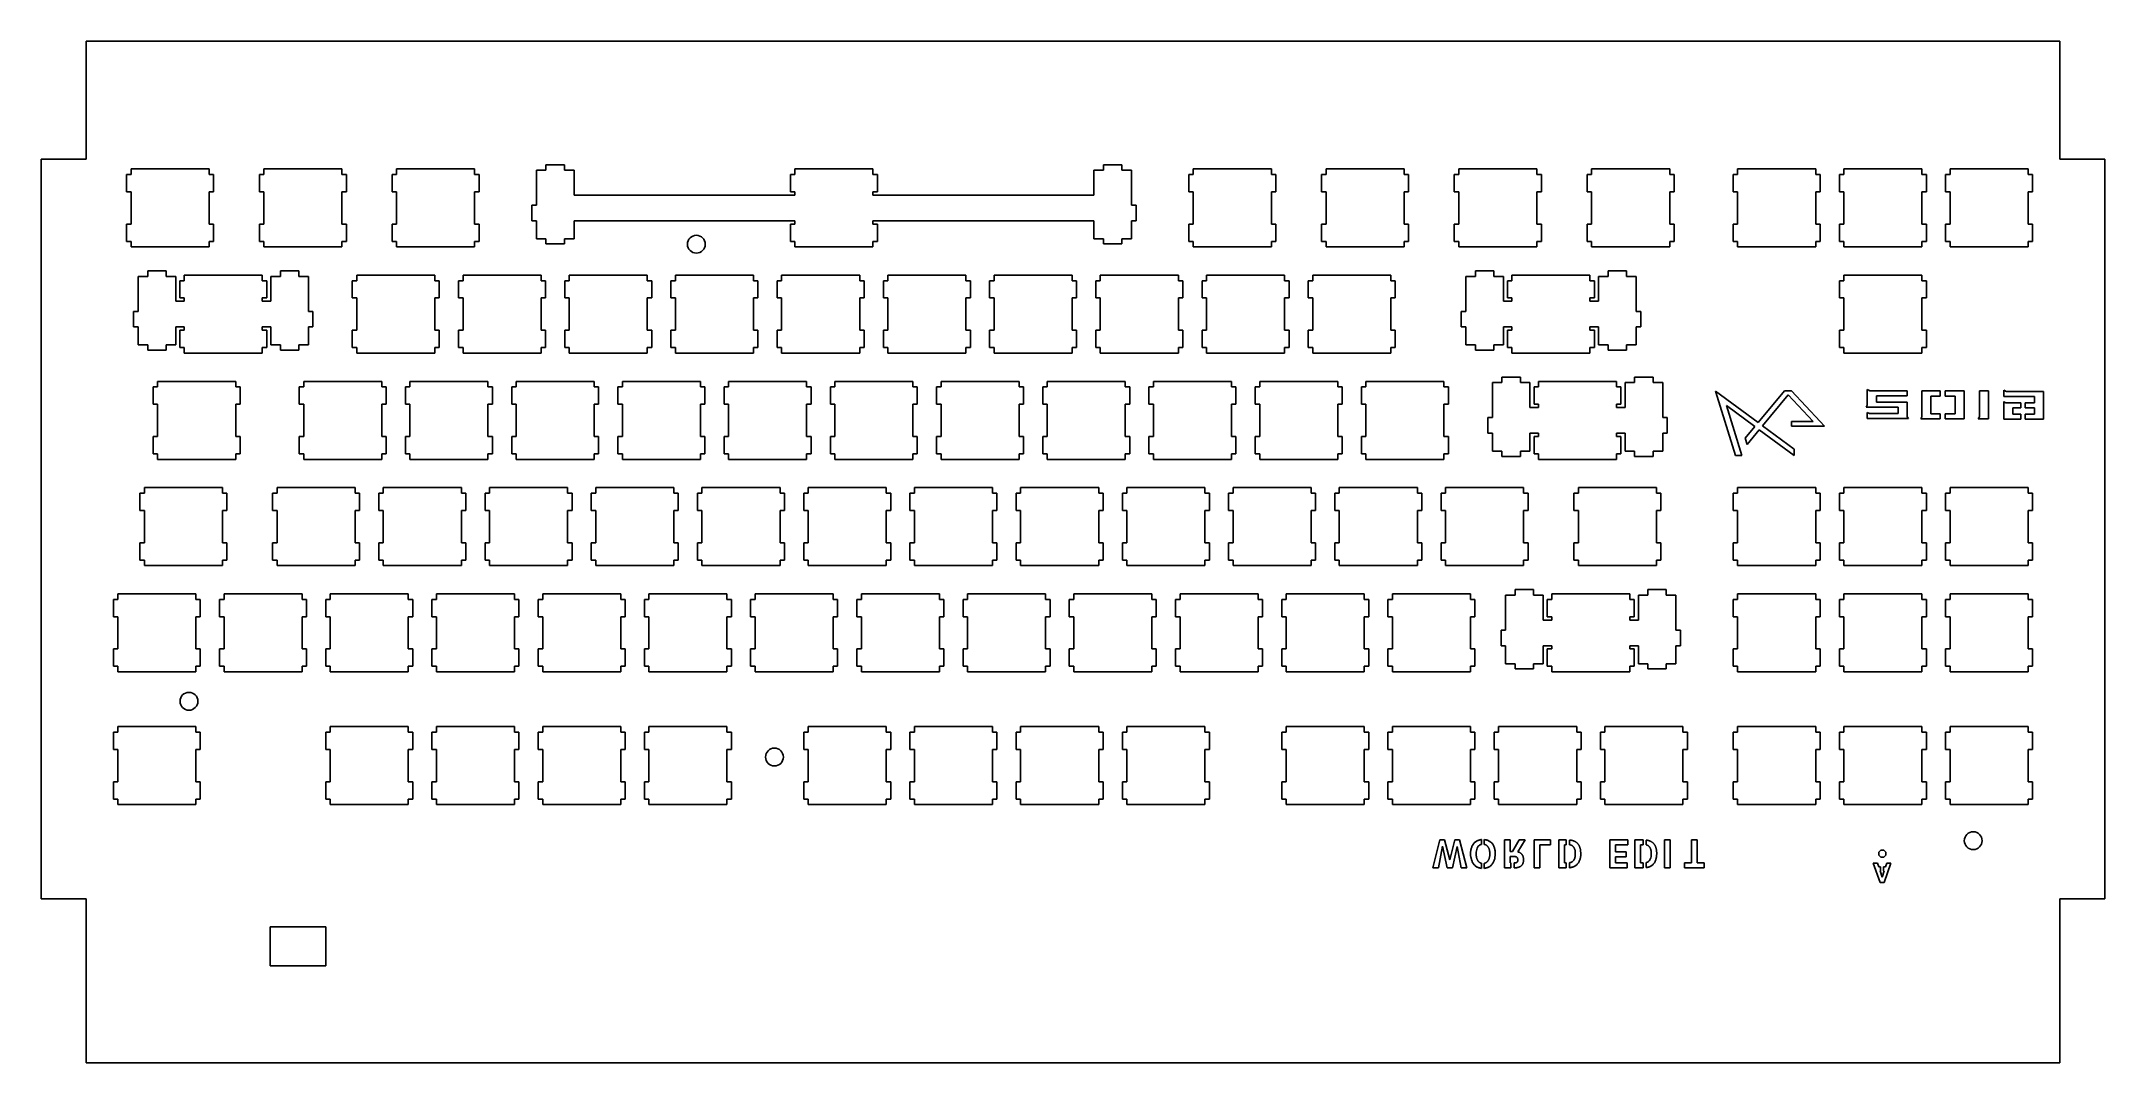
# Model space of a CAD drawing. Header units: millimetres. Extents: x -8 to 362, y -142 to 42.
import ezdxf

# ---------------------------------------------------------------- set-up
doc = ezdxf.new("R2010")
doc.units = ezdxf.units.MM

msp = doc.modelspace()

# ---------------------------------------------------------------- linework, layer by layer
at = {"color": 7, "linetype": 'Continuous', "lineweight": 25}
for p, q in [((354, 41.65), (0, 41.65)), ((0, 41.65), (0, 20.5)), ((354, 20.5), (354, 41.65)), ((-8.04, 20.5), (-8.04, -112.15)), ((0, 20.5), (-8.04, 20.5)), ((22.07, 18.79), (8.07, 18.79)), ((8.07, 18.79), (8.07, 17.76)), ((22.07, 17.76), (22.07, 18.79)), ((45.88, 18.76), (31.88, 18.76)), ((31.88, 18.76), (31.88, 17.76)), ((45.88, 17.76), (45.88, 18.76)), ((69.69, 18.76), (55.7, 18.76)), ((55.7, 18.76), (55.7, 17.76)), ((69.69, 17.76), (69.69, 18.76)), ((82.48, 18.53), (80.76, 18.53)), ((80.76, 18.53), (80.76, 12.26)), ((85.78, 19.51), (82.48, 19.51)), ((82.48, 19.51), (82.48, 18.53)), ((85.78, 18.53), (85.78, 19.51)), ((87.51, 18.53), (85.78, 18.53)), ((87.51, 14.06), (87.51, 18.53)), ((141.13, 18.76), (127.13, 18.76)), ((127.13, 18.76), (127.13, 17.76)), ((141.13, 17.76), (141.13, 18.76)), ((182.48, 18.53), (180.76, 18.53)), ((180.76, 18.53), (180.76, 14.06)), ((185.78, 19.51), (182.48, 19.51)), ((182.48, 19.51), (182.48, 18.53)), ((185.78, 18.53), (185.78, 19.51)), ((187.51, 18.53), (185.78, 18.53)), ((187.51, 12.26), (187.51, 18.53)), ((212.57, 18.76), (198.57, 18.76)), ((198.57, 18.76), (198.57, 17.76)), ((212.57, 17.76), (212.57, 18.76)), ((236.38, 18.76), (222.38, 18.76)), ((222.38, 18.76), (222.38, 17.76)), ((236.38, 17.76), (236.38, 18.76)), ((260.19, 18.76), (246.2, 18.76)), ((246.2, 18.76), (246.2, 17.76)), ((260.19, 17.76), (260.19, 18.76)), ((284.01, 18.76), (270.01, 18.76)), ((270.01, 18.76), (270.01, 17.76)), ((284.01, 17.76), (284.01, 18.76)), ((310.2, 18.76), (296.2, 18.76)), ((296.2, 18.76), (296.2, 17.76)), ((310.2, 17.76), (310.2, 18.76)), ((329.25, 18.76), (315.25, 18.76)), ((315.25, 18.76), (315.25, 17.76)), ((329.25, 17.76), (329.25, 18.76)), ((348.3, 18.76), (334.3, 18.76)), ((334.3, 18.76), (334.3, 17.76)), ((348.3, 17.76), (348.3, 18.76)), ((362.04, 20.5), (354, 20.5)), ((362.04, -112.15), (362.04, 20.5)), ((8.07, 17.76), (7.27, 17.76)), ((7.27, 17.76), (7.27, 14.66)), ((22.87, 17.76), (22.07, 17.76)), ((22.87, 14.66), (22.87, 17.76)), ((31.88, 17.76), (31.08, 17.76)), ((31.08, 17.76), (31.08, 14.66)), ((46.68, 17.76), (45.88, 17.76)), ((46.68, 14.66), (46.68, 17.76)), ((55.7, 17.76), (54.89, 17.76)), ((54.89, 17.76), (54.89, 14.66)), ((70.5, 17.76), (69.69, 17.76)), ((70.5, 14.66), (70.5, 17.76)), ((127.13, 17.76), (126.33, 17.76)), ((126.33, 17.76), (126.33, 14.66)), ((141.93, 17.76), (141.13, 17.76)), ((141.93, 14.66), (141.93, 17.76)), ((198.57, 17.76), (197.77, 17.76)), ((197.77, 17.76), (197.77, 14.66)), ((213.37, 17.76), (212.57, 17.76)), ((213.37, 14.66), (213.37, 17.76)), ((222.38, 17.76), (221.58, 17.76)), ((221.58, 17.76), (221.58, 14.66)), ((237.18, 17.76), (236.38, 17.76)), ((237.18, 14.66), (237.18, 17.76)), ((246.2, 17.76), (245.39, 17.76)), ((245.39, 17.76), (245.39, 14.66)), ((261, 17.76), (260.19, 17.76)), ((261, 14.66), (261, 17.76)), ((270.01, 17.76), (269.21, 17.76)), ((269.21, 17.76), (269.21, 14.66)), ((284.81, 17.76), (284.01, 17.76)), ((284.81, 14.66), (284.81, 17.76)), ((296.2, 17.76), (295.4, 17.76)), ((295.4, 17.76), (295.4, 14.66)), ((311, 17.76), (310.2, 17.76)), ((311, 14.66), (311, 17.76)), ((315.25, 17.76), (314.45, 17.76)), ((314.45, 17.76), (314.45, 14.66)), ((330.05, 17.76), (329.25, 17.76)), ((330.05, 14.66), (330.05, 17.76)), ((334.3, 17.76), (333.5, 17.76)), ((333.5, 17.76), (333.5, 14.66)), ((349.1, 17.76), (348.3, 17.76)), ((349.1, 14.66), (349.1, 17.76)), ((7.27, 14.66), (8.07, 14.66)), ((8.07, 14.66), (8.07, 8.87)), ((22.07, 8.87), (22.07, 14.66)), ((22.07, 14.66), (22.87, 14.66)), ((31.08, 14.66), (31.88, 14.66)), ((31.88, 14.66), (31.88, 8.87)), ((45.88, 8.87), (45.88, 14.66)), ((45.88, 14.66), (46.68, 14.66)), ((54.89, 14.66), (55.7, 14.66)), ((55.7, 14.66), (55.7, 8.87)), ((69.69, 8.87), (69.69, 14.66)), ((69.69, 14.66), (70.5, 14.66)), ((80.76, 12.26), (79.93, 12.26)), ((79.93, 12.26), (79.93, 9.46)), ((127.13, 14.06), (87.51, 14.06)), ((126.33, 14.66), (127.13, 14.66)), ((127.13, 14.66), (127.13, 14.06)), ((141.13, 14.06), (141.13, 14.66)), ((141.13, 14.66), (141.93, 14.66)), ((180.76, 14.06), (141.13, 14.06)), ((188.33, 12.26), (187.51, 12.26)), ((188.33, 9.46), (188.33, 12.26)), ((197.77, 14.66), (198.57, 14.66)), ((198.57, 14.66), (198.57, 8.87)), ((212.57, 8.87), (212.57, 14.66)), ((212.57, 14.66), (213.37, 14.66)), ((221.58, 14.66), (222.38, 14.66)), ((222.38, 14.66), (222.38, 8.87)), ((236.38, 8.87), (236.38, 14.66)), ((236.38, 14.66), (237.18, 14.66)), ((245.39, 14.66), (246.2, 14.66)), ((246.2, 14.66), (246.2, 8.87)), ((260.19, 8.87), (260.19, 14.66)), ((260.19, 14.66), (261, 14.66)), ((269.21, 14.66), (270.01, 14.66)), ((270.01, 14.66), (270.01, 8.87)), ((284.01, 8.87), (284.01, 14.66)), ((284.01, 14.66), (284.81, 14.66)), ((295.4, 14.66), (296.2, 14.66)), ((296.2, 14.66), (296.2, 8.87)), ((310.2, 8.87), (310.2, 14.66)), ((310.2, 14.66), (311, 14.66)), ((314.45, 14.66), (315.25, 14.66)), ((315.25, 14.66), (315.25, 8.87)), ((329.25, 8.87), (329.25, 14.66)), ((329.25, 14.66), (330.05, 14.66)), ((333.5, 14.66), (334.3, 14.66)), ((334.3, 14.66), (334.3, 8.87)), ((348.3, 8.87), (348.3, 14.66)), ((348.3, 14.66), (349.1, 14.66)), ((8.07, 8.87), (7.27, 8.87)), ((7.27, 8.87), (7.27, 5.76)), ((22.87, 8.87), (22.07, 8.87)), ((22.87, 5.76), (22.87, 8.87)), ((31.88, 8.87), (31.08, 8.87)), ((31.08, 8.87), (31.08, 5.76)), ((46.68, 8.87), (45.88, 8.87)), ((46.68, 5.76), (46.68, 8.87)), ((55.7, 8.87), (54.89, 8.87)), ((54.89, 8.87), (54.89, 5.76)), ((70.5, 8.87), (69.69, 8.87)), ((70.5, 5.76), (70.5, 8.87)), ((79.93, 9.46), (80.76, 9.46)), ((80.76, 9.46), (80.76, 6.23)), ((87.51, 6.23), (87.51, 9.46)), ((87.51, 9.46), (127.13, 9.46)), ((127.13, 8.87), (126.33, 8.87)), ((126.33, 8.87), (126.33, 5.76)), ((127.13, 9.46), (127.13, 8.87)), ((141.13, 8.87), (141.13, 9.46)), ((141.13, 9.46), (180.76, 9.46)), ((141.93, 8.87), (141.13, 8.87)), ((141.93, 5.76), (141.93, 8.87)), ((180.76, 9.46), (180.76, 6.23)), ((187.51, 6.23), (187.51, 9.46)), ((187.51, 9.46), (188.33, 9.46)), ((198.57, 8.87), (197.77, 8.87)), ((197.77, 8.87), (197.77, 5.76)), ((213.37, 8.87), (212.57, 8.87)), ((213.37, 5.76), (213.37, 8.87)), ((222.38, 8.87), (221.58, 8.87)), ((221.58, 8.87), (221.58, 5.76)), ((237.18, 8.87), (236.38, 8.87)), ((237.18, 5.76), (237.18, 8.87)), ((246.2, 8.87), (245.39, 8.87)), ((245.39, 8.87), (245.39, 5.76)), ((261, 8.87), (260.19, 8.87)), ((261, 5.76), (261, 8.87)), ((270.01, 8.87), (269.21, 8.87)), ((269.21, 8.87), (269.21, 5.76)), ((284.81, 8.87), (284.01, 8.87)), ((284.81, 5.76), (284.81, 8.87)), ((296.2, 8.87), (295.4, 8.87)), ((295.4, 8.87), (295.4, 5.76)), ((311, 8.87), (310.2, 8.87)), ((311, 5.76), (311, 8.87)), ((315.25, 8.87), (314.45, 8.87)), ((314.45, 8.87), (314.45, 5.76)), ((330.05, 8.87), (329.25, 8.87)), ((330.05, 5.76), (330.05, 8.87)), ((334.3, 8.87), (333.5, 8.87)), ((333.5, 8.87), (333.5, 5.76)), ((349.1, 8.87), (348.3, 8.87)), ((349.1, 5.76), (349.1, 8.87)), ((7.27, 5.76), (8.07, 5.76)), ((8.07, 5.76), (8.07, 4.76)), ((8.07, 4.76), (22.07, 4.76)), ((22.07, 4.76), (22.07, 5.76)), ((22.07, 5.76), (22.87, 5.76)), ((31.08, 5.76), (31.88, 5.76)), ((31.88, 5.76), (31.88, 4.76)), ((31.88, 4.76), (45.88, 4.76)), ((45.88, 4.76), (45.88, 5.76)), ((45.88, 5.76), (46.68, 5.76)), ((54.89, 5.76), (55.7, 5.76)), ((55.7, 5.76), (55.7, 4.76)), ((55.7, 4.76), (69.69, 4.76)), ((69.69, 4.76), (69.69, 5.76)), ((69.69, 5.76), (70.5, 5.76)), ((80.76, 6.23), (82.48, 6.23)), ((82.48, 6.23), (82.48, 5.31)), ((82.48, 5.31), (85.78, 5.31)), ((85.78, 5.31), (85.78, 6.23)), ((85.78, 6.23), (87.51, 6.23)), ((126.33, 5.76), (127.13, 5.76)), ((127.13, 5.76), (127.13, 4.76)), ((127.13, 4.76), (141.13, 4.76)), ((141.13, 4.76), (141.13, 5.76)), ((141.13, 5.76), (141.93, 5.76)), ((180.76, 6.23), (182.48, 6.23)), ((182.48, 6.23), (182.48, 5.31)), ((182.48, 5.31), (185.78, 5.31)), ((185.78, 5.31), (185.78, 6.23)), ((185.78, 6.23), (187.51, 6.23)), ((197.77, 5.76), (198.57, 5.76)), ((198.57, 5.76), (198.57, 4.76)), ((198.57, 4.76), (212.57, 4.76)), ((212.57, 4.76), (212.57, 5.76)), ((212.57, 5.76), (213.37, 5.76)), ((221.58, 5.76), (222.38, 5.76)), ((222.38, 5.76), (222.38, 4.76)), ((222.38, 4.76), (236.38, 4.76)), ((236.38, 4.76), (236.38, 5.76)), ((236.38, 5.76), (237.18, 5.76)), ((245.39, 5.76), (246.2, 5.76)), ((246.2, 5.76), (246.2, 4.76)), ((246.2, 4.76), (260.19, 4.76)), ((260.19, 4.76), (260.19, 5.76)), ((260.19, 5.76), (261, 5.76)), ((269.21, 5.76), (270.01, 5.76)), ((270.01, 5.76), (270.01, 4.76)), ((270.01, 4.76), (284.01, 4.76)), ((284.01, 4.76), (284.01, 5.76)), ((284.01, 5.76), (284.81, 5.76)), ((295.4, 5.76), (296.2, 5.76)), ((296.2, 5.76), (296.2, 4.76)), ((296.2, 4.76), (310.2, 4.76)), ((310.2, 4.76), (310.2, 5.76)), ((310.2, 5.76), (311, 5.76)), ((314.45, 5.76), (315.25, 5.76)), ((315.25, 5.76), (315.25, 4.76)), ((315.25, 4.76), (329.25, 4.76)), ((329.25, 4.76), (329.25, 5.76)), ((329.25, 5.76), (330.05, 5.76)), ((333.5, 5.76), (334.3, 5.76)), ((334.3, 5.76), (334.3, 4.76)), ((334.3, 4.76), (348.3, 4.76)), ((348.3, 4.76), (348.3, 5.76)), ((348.3, 5.76), (349.1, 5.76)), ((14.34, 0.46), (11.05, 0.46)), ((11.05, 0.46), (11.05, -0.52)), ((14.34, -0.52), (14.34, 0.46)), ((38.14, 0.46), (34.85, 0.46)), ((34.85, 0.46), (34.85, -0.52)), ((38.14, -0.52), (38.14, 0.46)), ((252.47, 0.46), (249.17, 0.46)), ((249.17, 0.46), (249.17, -0.52)), ((252.47, -0.52), (252.47, 0.46)), ((276.27, 0.46), (272.97, 0.46)), ((272.97, 0.46), (272.97, -0.52)), ((276.27, -0.52), (276.27, 0.46)), ((11.05, -0.52), (9.32, -0.52)), ((9.32, -0.52), (9.32, -6.79)), ((16.07, -0.52), (14.34, -0.52)), ((16.07, -4.99), (16.07, -0.52)), ((17.59, -1.29), (16.79, -1.29)), ((16.79, -1.29), (16.79, -4.39)), ((31.59, -0.29), (17.59, -0.29)), ((17.59, -0.29), (17.59, -1.29)), ((31.59, -1.29), (31.59, -0.29)), ((32.4, -1.29), (31.59, -1.29)), ((32.4, -4.39), (32.4, -1.29)), ((34.85, -0.52), (33.12, -0.52)), ((33.12, -0.52), (33.12, -4.99)), ((39.87, -0.52), (38.14, -0.52)), ((39.87, -6.79), (39.87, -0.52)), ((48.55, -1.29), (47.75, -1.29)), ((47.75, -1.29), (47.75, -4.39)), ((62.55, -0.29), (48.55, -0.29)), ((48.55, -0.29), (48.55, -1.29)), ((62.55, -1.29), (62.55, -0.29)), ((63.35, -1.29), (62.55, -1.29)), ((63.35, -4.39), (63.35, -1.29)), ((67.6, -1.29), (66.8, -1.29)), ((66.8, -1.29), (66.8, -4.39)), ((81.6, -0.29), (67.6, -0.29)), ((67.6, -0.29), (67.6, -1.29)), ((81.6, -1.29), (81.6, -0.29)), ((82.4, -1.29), (81.6, -1.29)), ((82.4, -4.39), (82.4, -1.29)), ((86.65, -1.29), (85.85, -1.29)), ((85.85, -1.29), (85.85, -4.39)), ((100.65, -0.29), (86.65, -0.29)), ((86.65, -0.29), (86.65, -1.29)), ((100.65, -1.29), (100.65, -0.29)), ((101.45, -1.29), (100.65, -1.29)), ((101.45, -4.39), (101.45, -1.29)), ((105.7, -1.29), (104.9, -1.29)), ((104.9, -1.29), (104.9, -4.39)), ((119.7, -0.29), (105.7, -0.29)), ((105.7, -0.29), (105.7, -1.29)), ((119.7, -1.29), (119.7, -0.29)), ((120.5, -1.29), (119.7, -1.29)), ((120.5, -4.39), (120.5, -1.29)), ((124.75, -1.29), (123.95, -1.29)), ((123.95, -1.29), (123.95, -4.39)), ((138.75, -0.29), (124.75, -0.29)), ((124.75, -0.29), (124.75, -1.29)), ((138.75, -1.29), (138.75, -0.29)), ((139.55, -1.29), (138.75, -1.29)), ((139.55, -4.39), (139.55, -1.29)), ((143.8, -1.29), (143, -1.29)), ((143, -1.29), (143, -4.39)), ((157.8, -0.29), (143.8, -0.29)), ((143.8, -0.29), (143.8, -1.29)), ((157.8, -1.29), (157.8, -0.29)), ((158.6, -1.29), (157.8, -1.29)), ((158.6, -4.39), (158.6, -1.29)), ((162.85, -1.29), (162.05, -1.29)), ((162.05, -1.29), (162.05, -4.39)), ((176.85, -0.29), (162.85, -0.29)), ((162.85, -0.29), (162.85, -1.29)), ((176.85, -1.29), (176.85, -0.29)), ((177.65, -1.29), (176.85, -1.29)), ((177.65, -4.39), (177.65, -1.29)), ((181.9, -1.29), (181.1, -1.29)), ((181.1, -1.29), (181.1, -4.39)), ((195.9, -0.29), (181.9, -0.29)), ((181.9, -0.29), (181.9, -1.29)), ((195.9, -1.29), (195.9, -0.29)), ((196.7, -1.29), (195.9, -1.29)), ((196.7, -4.39), (196.7, -1.29)), ((200.95, -1.29), (200.15, -1.29)), ((200.15, -1.29), (200.15, -4.39)), ((214.95, -0.29), (200.95, -0.29)), ((200.95, -0.29), (200.95, -1.29)), ((214.95, -1.29), (214.95, -0.29)), ((215.75, -1.29), (214.95, -1.29)), ((215.75, -4.39), (215.75, -1.29)), ((220, -1.29), (219.2, -1.29)), ((219.2, -1.29), (219.2, -4.39)), ((234, -0.29), (220, -0.29)), ((220, -0.29), (220, -1.29)), ((234, -1.29), (234, -0.29)), ((234.8, -1.29), (234, -1.29)), ((234.8, -4.39), (234.8, -1.29)), ((249.17, -0.52), (247.45, -0.52)), ((247.45, -0.52), (247.45, -6.79)), ((254.2, -0.52), (252.47, -0.52)), ((254.2, -4.99), (254.2, -0.52)), ((255.72, -1.29), (254.92, -1.29)), ((254.92, -1.29), (254.92, -4.39)), ((269.72, -0.29), (255.72, -0.29)), ((255.72, -0.29), (255.72, -1.29)), ((269.72, -1.29), (269.72, -0.29)), ((270.52, -1.29), (269.72, -1.29)), ((270.52, -4.39), (270.52, -1.29)), ((272.97, -0.52), (271.25, -0.52)), ((271.25, -0.52), (271.25, -4.99)), ((277.99, -0.52), (276.27, -0.52)), ((277.99, -6.79), (277.99, -0.52)), ((315.25, -1.29), (314.45, -1.29)), ((314.45, -1.29), (314.45, -4.39)), ((329.25, -0.29), (315.25, -0.29)), ((315.25, -0.29), (315.25, -1.29)), ((329.25, -1.29), (329.25, -0.29)), ((330.05, -1.29), (329.25, -1.29)), ((330.05, -4.39), (330.05, -1.29)), ((9.32, -6.79), (8.49, -6.79)), ((8.49, -6.79), (8.49, -9.59)), ((17.59, -4.99), (16.07, -4.99)), ((16.79, -4.39), (17.59, -4.39)), ((17.59, -4.39), (17.59, -4.99)), ((31.59, -4.99), (31.59, -4.39)), ((31.59, -4.39), (32.4, -4.39)), ((33.12, -4.99), (31.59, -4.99)), ((40.69, -6.79), (39.87, -6.79)), ((40.69, -9.59), (40.69, -6.79)), ((47.75, -4.39), (48.55, -4.39)), ((48.55, -4.39), (48.55, -10.18)), ((62.55, -10.18), (62.55, -4.39)), ((62.55, -4.39), (63.35, -4.39)), ((66.8, -4.39), (67.6, -4.39)), ((67.6, -4.39), (67.6, -10.18)), ((81.6, -10.18), (81.6, -4.39)), ((81.6, -4.39), (82.4, -4.39)), ((85.85, -4.39), (86.65, -4.39)), ((86.65, -4.39), (86.65, -10.18)), ((100.65, -10.18), (100.65, -4.39)), ((100.65, -4.39), (101.45, -4.39)), ((104.9, -4.39), (105.7, -4.39)), ((105.7, -4.39), (105.7, -10.18)), ((119.7, -10.18), (119.7, -4.39)), ((119.7, -4.39), (120.5, -4.39)), ((123.95, -4.39), (124.75, -4.39)), ((124.75, -4.39), (124.75, -10.18)), ((138.75, -10.18), (138.75, -4.39)), ((138.75, -4.39), (139.55, -4.39)), ((143, -4.39), (143.8, -4.39)), ((143.8, -4.39), (143.8, -10.18)), ((157.8, -10.18), (157.8, -4.39)), ((157.8, -4.39), (158.6, -4.39)), ((162.05, -4.39), (162.85, -4.39)), ((162.85, -4.39), (162.85, -10.18)), ((176.85, -10.18), (176.85, -4.39)), ((176.85, -4.39), (177.65, -4.39)), ((181.1, -4.39), (181.9, -4.39)), ((181.9, -4.39), (181.9, -10.18)), ((195.9, -10.18), (195.9, -4.39)), ((195.9, -4.39), (196.7, -4.39)), ((200.15, -4.39), (200.95, -4.39)), ((200.95, -4.39), (200.95, -10.18)), ((214.95, -10.18), (214.95, -4.39)), ((214.95, -4.39), (215.75, -4.39)), ((219.2, -4.39), (220, -4.39)), ((220, -4.39), (220, -10.18)), ((234, -10.18), (234, -4.39)), ((234, -4.39), (234.8, -4.39)), ((247.45, -6.79), (246.62, -6.79)), ((246.62, -6.79), (246.62, -9.59)), ((255.72, -4.99), (254.2, -4.99)), ((254.92, -4.39), (255.72, -4.39)), ((255.72, -4.39), (255.72, -4.99)), ((269.72, -4.99), (269.72, -4.39)), ((269.72, -4.39), (270.52, -4.39)), ((271.25, -4.99), (269.72, -4.99)), ((278.82, -6.79), (277.99, -6.79)), ((278.82, -9.59), (278.82, -6.79)), ((314.45, -4.39), (315.25, -4.39)), ((315.25, -4.39), (315.25, -10.18)), ((329.25, -10.18), (329.25, -4.39)), ((329.25, -4.39), (330.05, -4.39)), ((8.49, -9.59), (9.32, -9.59)), ((9.32, -9.59), (9.32, -12.82)), ((16.07, -12.82), (16.07, -9.59)), ((16.07, -9.59), (17.59, -9.59)), ((17.59, -10.18), (16.79, -10.18)), ((16.79, -10.18), (16.79, -13.29)), ((17.59, -9.59), (17.59, -10.18)), ((31.59, -10.18), (31.59, -9.59)), ((31.59, -9.59), (33.12, -9.59)), ((32.4, -10.18), (31.59, -10.18)), ((32.4, -13.29), (32.4, -10.18)), ((33.12, -9.59), (33.12, -12.82)), ((39.87, -12.82), (39.87, -9.59)), ((39.87, -9.59), (40.69, -9.59)), ((48.55, -10.18), (47.75, -10.18)), ((47.75, -10.18), (47.75, -13.29)), ((63.35, -10.18), (62.55, -10.18)), ((63.35, -13.29), (63.35, -10.18)), ((67.6, -10.18), (66.8, -10.18)), ((66.8, -10.18), (66.8, -13.29)), ((82.4, -10.18), (81.6, -10.18)), ((82.4, -13.29), (82.4, -10.18)), ((86.65, -10.18), (85.85, -10.18)), ((85.85, -10.18), (85.85, -13.29)), ((101.45, -10.18), (100.65, -10.18)), ((101.45, -13.29), (101.45, -10.18)), ((105.7, -10.18), (104.9, -10.18)), ((104.9, -10.18), (104.9, -13.29)), ((120.5, -10.18), (119.7, -10.18)), ((120.5, -13.29), (120.5, -10.18)), ((124.75, -10.18), (123.95, -10.18)), ((123.95, -10.18), (123.95, -13.29)), ((139.55, -10.18), (138.75, -10.18)), ((139.55, -13.29), (139.55, -10.18)), ((143.8, -10.18), (143, -10.18)), ((143, -10.18), (143, -13.29)), ((158.6, -10.18), (157.8, -10.18)), ((158.6, -13.29), (158.6, -10.18)), ((162.85, -10.18), (162.05, -10.18)), ((162.05, -10.18), (162.05, -13.29)), ((177.65, -10.18), (176.85, -10.18)), ((177.65, -13.29), (177.65, -10.18)), ((181.9, -10.18), (181.1, -10.18)), ((181.1, -10.18), (181.1, -13.29)), ((196.7, -10.18), (195.9, -10.18)), ((196.7, -13.29), (196.7, -10.18)), ((200.95, -10.18), (200.15, -10.18)), ((200.15, -10.18), (200.15, -13.29)), ((215.75, -10.18), (214.95, -10.18)), ((215.75, -13.29), (215.75, -10.18)), ((220, -10.18), (219.2, -10.18)), ((219.2, -10.18), (219.2, -13.29)), ((234.8, -10.18), (234, -10.18)), ((234.8, -13.29), (234.8, -10.18)), ((246.62, -9.59), (247.45, -9.59)), ((247.45, -9.59), (247.45, -12.82)), ((254.2, -12.82), (254.2, -9.59)), ((254.2, -9.59), (255.72, -9.59)), ((255.72, -10.18), (254.92, -10.18)), ((254.92, -10.18), (254.92, -13.29)), ((255.72, -9.59), (255.72, -10.18)), ((269.72, -10.18), (269.72, -9.59)), ((269.72, -9.59), (271.25, -9.59)), ((270.52, -10.18), (269.72, -10.18)), ((270.52, -13.29), (270.52, -10.18)), ((271.25, -9.59), (271.25, -12.82)), ((277.99, -12.82), (277.99, -9.59)), ((277.99, -9.59), (278.82, -9.59)), ((315.25, -10.18), (314.45, -10.18)), ((314.45, -10.18), (314.45, -13.29)), ((330.05, -10.18), (329.25, -10.18)), ((330.05, -13.29), (330.05, -10.18)), ((9.32, -12.82), (11.05, -12.82)), ((11.05, -12.82), (11.05, -13.74)), ((11.05, -13.74), (14.34, -13.74)), ((14.34, -13.74), (14.34, -12.82)), ((14.34, -12.82), (16.07, -12.82)), ((16.79, -13.29), (17.59, -13.29)), ((17.59, -13.29), (17.59, -14.29)), ((17.59, -14.29), (31.59, -14.29)), ((31.59, -14.29), (31.59, -13.29)), ((31.59, -13.29), (32.4, -13.29)), ((33.12, -12.82), (34.85, -12.82)), ((34.85, -12.82), (34.85, -13.74)), ((34.85, -13.74), (38.14, -13.74)), ((38.14, -13.74), (38.14, -12.82)), ((38.14, -12.82), (39.87, -12.82)), ((47.75, -13.29), (48.55, -13.29)), ((48.55, -13.29), (48.55, -14.29)), ((48.55, -14.29), (62.55, -14.29)), ((62.55, -14.29), (62.55, -13.29)), ((62.55, -13.29), (63.35, -13.29)), ((66.8, -13.29), (67.6, -13.29)), ((67.6, -13.29), (67.6, -14.29)), ((67.6, -14.29), (81.6, -14.29)), ((81.6, -14.29), (81.6, -13.29)), ((81.6, -13.29), (82.4, -13.29)), ((85.85, -13.29), (86.65, -13.29)), ((86.65, -13.29), (86.65, -14.29)), ((86.65, -14.29), (100.65, -14.29)), ((100.65, -14.29), (100.65, -13.29)), ((100.65, -13.29), (101.45, -13.29)), ((104.9, -13.29), (105.7, -13.29)), ((105.7, -13.29), (105.7, -14.29)), ((105.7, -14.29), (119.7, -14.29)), ((119.7, -14.29), (119.7, -13.29)), ((119.7, -13.29), (120.5, -13.29)), ((123.95, -13.29), (124.75, -13.29)), ((124.75, -13.29), (124.75, -14.29)), ((124.75, -14.29), (138.75, -14.29)), ((138.75, -14.29), (138.75, -13.29)), ((138.75, -13.29), (139.55, -13.29)), ((143, -13.29), (143.8, -13.29)), ((143.8, -13.29), (143.8, -14.29)), ((143.8, -14.29), (157.8, -14.29)), ((157.8, -14.29), (157.8, -13.29)), ((157.8, -13.29), (158.6, -13.29)), ((162.05, -13.29), (162.85, -13.29)), ((162.85, -13.29), (162.85, -14.29)), ((162.85, -14.29), (176.85, -14.29)), ((176.85, -14.29), (176.85, -13.29)), ((176.85, -13.29), (177.65, -13.29)), ((181.1, -13.29), (181.9, -13.29)), ((181.9, -13.29), (181.9, -14.29)), ((181.9, -14.29), (195.9, -14.29)), ((195.9, -14.29), (195.9, -13.29)), ((195.9, -13.29), (196.7, -13.29)), ((200.15, -13.29), (200.95, -13.29)), ((200.95, -13.29), (200.95, -14.29)), ((200.95, -14.29), (214.95, -14.29)), ((214.95, -14.29), (214.95, -13.29)), ((214.95, -13.29), (215.75, -13.29)), ((219.2, -13.29), (220, -13.29)), ((220, -13.29), (220, -14.29)), ((220, -14.29), (234, -14.29)), ((234, -14.29), (234, -13.29)), ((234, -13.29), (234.8, -13.29)), ((247.45, -12.82), (249.17, -12.82)), ((249.17, -12.82), (249.17, -13.74)), ((249.17, -13.74), (252.47, -13.74)), ((252.47, -13.74), (252.47, -12.82)), ((252.47, -12.82), (254.2, -12.82)), ((254.92, -13.29), (255.72, -13.29)), ((255.72, -13.29), (255.72, -14.29)), ((255.72, -14.29), (269.72, -14.29)), ((269.72, -14.29), (269.72, -13.29)), ((269.72, -13.29), (270.52, -13.29)), ((271.25, -12.82), (272.97, -12.82)), ((272.97, -12.82), (272.97, -13.74)), ((272.97, -13.74), (276.27, -13.74)), ((276.27, -13.74), (276.27, -12.82)), ((276.27, -12.82), (277.99, -12.82)), ((314.45, -13.29), (315.25, -13.29)), ((315.25, -13.29), (315.25, -14.29)), ((315.25, -14.29), (329.25, -14.29)), ((329.25, -14.29), (329.25, -13.29)), ((329.25, -13.29), (330.05, -13.29)), ((12.83, -20.34), (12.03, -20.34)), ((12.03, -20.34), (12.03, -23.44)), ((26.83, -19.34), (12.83, -19.34)), ((12.83, -19.34), (12.83, -20.34)), ((26.83, -20.34), (26.83, -19.34)), ((27.63, -20.34), (26.83, -20.34)), ((27.63, -23.44), (27.63, -20.34)), ((39.03, -20.34), (38.23, -20.34)), ((38.23, -20.34), (38.23, -23.44)), ((53.03, -19.34), (39.03, -19.34)), ((39.03, -19.34), (39.03, -20.34)), ((53.03, -20.34), (53.03, -19.34)), ((53.83, -20.34), (53.03, -20.34)), ((53.83, -23.44), (53.83, -20.34)), ((58.08, -20.34), (57.28, -20.34)), ((57.28, -20.34), (57.28, -23.44)), ((72.08, -19.34), (58.08, -19.34)), ((58.08, -19.34), (58.08, -20.34)), ((72.08, -20.34), (72.08, -19.34)), ((72.88, -20.34), (72.08, -20.34)), ((72.88, -23.44), (72.88, -20.34)), ((77.13, -20.34), (76.33, -20.34)), ((76.33, -20.34), (76.33, -23.44)), ((91.13, -19.34), (77.13, -19.34)), ((77.13, -19.34), (77.13, -20.34)), ((91.13, -20.34), (91.13, -19.34)), ((91.93, -20.34), (91.13, -20.34)), ((91.93, -23.44), (91.93, -20.34)), ((96.18, -20.34), (95.38, -20.34)), ((95.38, -20.34), (95.38, -23.44)), ((110.18, -19.34), (96.18, -19.34)), ((96.18, -19.34), (96.18, -20.34)), ((110.18, -20.34), (110.18, -19.34)), ((110.98, -20.34), (110.18, -20.34)), ((110.98, -23.44), (110.98, -20.34)), ((115.23, -20.34), (114.43, -20.34)), ((114.43, -20.34), (114.43, -23.44)), ((129.23, -19.34), (115.23, -19.34)), ((115.23, -19.34), (115.23, -20.34)), ((129.23, -20.34), (129.23, -19.34)), ((130.03, -20.34), (129.23, -20.34)), ((130.03, -23.44), (130.03, -20.34)), ((134.28, -20.34), (133.48, -20.34)), ((133.48, -20.34), (133.48, -23.44)), ((148.28, -19.34), (134.28, -19.34)), ((134.28, -19.34), (134.28, -20.34)), ((148.28, -20.34), (148.28, -19.34)), ((149.08, -20.34), (148.28, -20.34)), ((149.08, -23.44), (149.08, -20.34)), ((153.33, -20.34), (152.53, -20.34)), ((152.53, -20.34), (152.53, -23.44)), ((167.33, -19.34), (153.33, -19.34)), ((153.33, -19.34), (153.33, -20.34)), ((167.33, -20.34), (167.33, -19.34)), ((168.13, -20.34), (167.33, -20.34)), ((168.13, -23.44), (168.13, -20.34)), ((172.38, -20.34), (171.58, -20.34)), ((171.58, -20.34), (171.58, -23.44)), ((186.38, -19.34), (172.38, -19.34)), ((172.38, -19.34), (172.38, -20.34)), ((186.38, -20.34), (186.38, -19.34)), ((187.18, -20.34), (186.38, -20.34)), ((187.18, -23.44), (187.18, -20.34)), ((191.43, -20.34), (190.63, -20.34)), ((190.63, -20.34), (190.63, -23.44)), ((205.43, -19.34), (191.43, -19.34)), ((191.43, -19.34), (191.43, -20.34)), ((205.43, -20.34), (205.43, -19.34)), ((206.23, -20.34), (205.43, -20.34)), ((206.23, -23.44), (206.23, -20.34)), ((210.48, -20.34), (209.68, -20.34)), ((209.68, -20.34), (209.68, -23.44)), ((224.48, -19.34), (210.48, -19.34)), ((210.48, -19.34), (210.48, -20.34)), ((224.48, -20.34), (224.48, -19.34)), ((225.28, -20.34), (224.48, -20.34)), ((225.28, -23.44), (225.28, -20.34)), ((229.53, -20.34), (228.73, -20.34)), ((228.73, -20.34), (228.73, -23.44)), ((243.53, -19.34), (229.53, -19.34)), ((229.53, -19.34), (229.53, -20.34)), ((243.53, -20.34), (243.53, -19.34)), ((244.33, -20.34), (243.53, -20.34)), ((244.33, -23.44), (244.33, -20.34)), ((253.93, -19.57), (252.21, -19.57)), ((252.21, -19.57), (252.21, -25.84)), ((257.23, -18.59), (253.93, -18.59)), ((253.93, -18.59), (253.93, -19.57)), ((257.23, -19.57), (257.23, -18.59)), ((258.96, -19.57), (257.23, -19.57)), ((258.96, -24.04), (258.96, -19.57)), ((260.48, -20.34), (259.68, -20.34)), ((259.68, -20.34), (259.68, -23.44)), ((274.48, -19.34), (260.48, -19.34)), ((260.48, -19.34), (260.48, -20.34)), ((274.48, -20.34), (274.48, -19.34)), ((275.28, -20.34), (274.48, -20.34)), ((275.28, -23.44), (275.28, -20.34)), ((277.73, -19.57), (276.01, -19.57)), ((276.01, -19.57), (276.01, -24.04)), ((281.03, -18.59), (277.73, -18.59)), ((277.73, -18.59), (277.73, -19.57)), ((281.03, -19.57), (281.03, -18.59)), ((282.76, -19.57), (281.03, -19.57)), ((282.76, -25.84), (282.76, -19.57)), ((299.89, -26.73), (292.22, -21.08)), ((292.22, -21.08), (292.54, -22.07)), ((292.54, -22.07), (295.79, -32.64)), ((304.6, -21.07), (299.89, -26.73)), ((300.68, -27.31), (305.27, -21.78)), ((305.87, -21.07), (304.6, -21.07)), ((305.27, -21.78), (309.73, -26.55)), ((310.98, -26.56), (305.87, -21.07)), ((319.45, -20.82), (319.45, -23.64)), ((326.62, -21.02), (319.92, -21.02)), ((321.09, -23.06), (321.09, -21.95)), ((321.09, -21.95), (326.62, -21.95)), ((326.62, -21.95), (326.62, -21.02)), ((332.53, -21.07), (329.23, -21.07)), ((329.23, -21.07), (329.23, -25.72)), ((330.87, -25.15), (330.87, -21.98)), ((330.87, -21.98), (332.53, -21.98)), ((332.53, -21.98), (332.53, -21.07)), ((336.85, -21.07), (333.43, -21.07)), ((333.43, -21.07), (333.43, -21.98)), ((333.43, -21.98), (335.21, -21.98)), ((335.21, -21.98), (335.21, -25.15)), ((336.85, -26.07), (336.85, -21.07)), ((341.2, -21.07), (339.55, -21.07)), ((339.55, -21.07), (339.55, -25.72)), ((341.2, -26.07), (341.2, -21.07)), ((343.91, -20.94), (343.91, -22.07)), ((343.91, -22.07), (349.44, -22.07)), ((351.08, -21.15), (344.38, -21.15)), ((349.44, -22.07), (349.44, -23.19)), ((351.08, -26.15), (351.08, -21.15)), ((12.03, -23.44), (12.83, -23.44)), ((12.83, -23.44), (12.83, -29.23)), ((26.83, -29.23), (26.83, -23.44)), ((26.83, -23.44), (27.63, -23.44)), ((38.23, -23.44), (39.03, -23.44)), ((39.03, -23.44), (39.03, -29.23)), ((53.03, -29.23), (53.03, -23.44)), ((53.03, -23.44), (53.83, -23.44)), ((57.28, -23.44), (58.08, -23.44)), ((58.08, -23.44), (58.08, -29.23)), ((72.08, -29.23), (72.08, -23.44)), ((72.08, -23.44), (72.88, -23.44)), ((76.33, -23.44), (77.13, -23.44)), ((77.13, -23.44), (77.13, -29.23)), ((91.13, -29.23), (91.13, -23.44)), ((91.13, -23.44), (91.93, -23.44)), ((95.38, -23.44), (96.18, -23.44)), ((96.18, -23.44), (96.18, -29.23)), ((110.18, -29.23), (110.18, -23.44)), ((110.18, -23.44), (110.98, -23.44)), ((114.43, -23.44), (115.23, -23.44)), ((115.23, -23.44), (115.23, -29.23)), ((129.23, -29.23), (129.23, -23.44)), ((129.23, -23.44), (130.03, -23.44)), ((133.48, -23.44), (134.28, -23.44)), ((134.28, -23.44), (134.28, -29.23)), ((148.28, -29.23), (148.28, -23.44)), ((148.28, -23.44), (149.08, -23.44)), ((152.53, -23.44), (153.33, -23.44)), ((153.33, -23.44), (153.33, -29.23)), ((167.33, -29.23), (167.33, -23.44)), ((167.33, -23.44), (168.13, -23.44)), ((171.58, -23.44), (172.38, -23.44)), ((172.38, -23.44), (172.38, -29.23)), ((186.38, -29.23), (186.38, -23.44)), ((186.38, -23.44), (187.18, -23.44)), ((190.63, -23.44), (191.43, -23.44)), ((191.43, -23.44), (191.43, -29.23)), ((205.43, -29.23), (205.43, -23.44)), ((205.43, -23.44), (206.23, -23.44)), ((209.68, -23.44), (210.48, -23.44)), ((210.48, -23.44), (210.48, -29.23)), ((224.48, -29.23), (224.48, -23.44)), ((224.48, -23.44), (225.28, -23.44)), ((228.73, -23.44), (229.53, -23.44)), ((229.53, -23.44), (229.53, -29.23)), ((243.53, -29.23), (243.53, -23.44)), ((243.53, -23.44), (244.33, -23.44)), ((252.21, -25.84), (251.38, -25.84)), ((251.38, -25.84), (251.38, -28.64)), ((260.48, -24.04), (258.96, -24.04)), ((259.68, -23.44), (260.48, -23.44)), ((260.48, -23.44), (260.48, -24.04)), ((274.48, -24.04), (274.48, -23.44)), ((274.48, -23.44), (275.28, -23.44)), ((276.01, -24.04), (274.48, -24.04)), ((283.58, -25.84), (282.76, -25.84)), ((283.58, -28.64), (283.58, -25.84)), ((296.93, -32.64), (294.2, -23.69)), ((294.2, -23.69), (299.3, -27.45)), ((319.45, -23.64), (319.25, -23.98)), ((319.25, -23.98), (319.45, -23.98)), ((319.45, -23.98), (319.45, -23.99)), ((319.45, -23.99), (324.98, -23.99)), ((319.45, -24.9), (319.45, -26.03)), ((324.98, -25.12), (319.92, -25.12)), ((326.62, -23.06), (321.09, -23.06)), ((324.98, -23.99), (324.98, -25.12)), ((326.62, -25.72), (326.62, -23.06)), ((326.82, -26.03), (326.62, -25.72)), ((329.23, -25.72), (329.03, -26.07)), ((332.53, -25.15), (330.87, -25.15)), ((332.53, -26.07), (332.53, -25.15)), ((335.21, -25.15), (333.43, -25.15)), ((333.43, -25.15), (333.43, -26.07)), ((339.55, -25.72), (339.36, -26.07)), ((343.91, -22.98), (343.91, -26.15)), ((347, -23.19), (344.38, -23.19)), ((345.55, -25.24), (345.55, -24.11)), ((345.55, -24.11), (347, -24.11)), ((347, -25.24), (345.55, -25.24)), ((347, -24.11), (347, -23.19)), ((347, -26.15), (347, -25.24)), ((349.44, -23.19), (347.79, -23.19)), ((347.79, -23.19), (347.79, -24.11)), ((347.79, -24.11), (349.44, -24.11)), ((349.44, -25.24), (347.79, -25.24)), ((347.79, -25.24), (347.79, -26.15)), ((349.44, -24.11), (349.44, -25.24)), ((12.83, -29.23), (12.03, -29.23)), ((12.03, -29.23), (12.03, -32.34)), ((27.63, -29.23), (26.83, -29.23)), ((27.63, -32.34), (27.63, -29.23)), ((39.03, -29.23), (38.23, -29.23)), ((38.23, -29.23), (38.23, -32.34)), ((53.83, -29.23), (53.03, -29.23)), ((53.83, -32.34), (53.83, -29.23)), ((58.08, -29.23), (57.28, -29.23)), ((57.28, -29.23), (57.28, -32.34)), ((72.88, -29.23), (72.08, -29.23)), ((72.88, -32.34), (72.88, -29.23)), ((77.13, -29.23), (76.33, -29.23)), ((76.33, -29.23), (76.33, -32.34)), ((91.93, -29.23), (91.13, -29.23)), ((91.93, -32.34), (91.93, -29.23)), ((96.18, -29.23), (95.38, -29.23)), ((95.38, -29.23), (95.38, -32.34)), ((110.98, -29.23), (110.18, -29.23)), ((110.98, -32.34), (110.98, -29.23)), ((115.23, -29.23), (114.43, -29.23)), ((114.43, -29.23), (114.43, -32.34)), ((130.03, -29.23), (129.23, -29.23)), ((130.03, -32.34), (130.03, -29.23)), ((134.28, -29.23), (133.48, -29.23)), ((133.48, -29.23), (133.48, -32.34)), ((149.08, -29.23), (148.28, -29.23)), ((149.08, -32.34), (149.08, -29.23)), ((153.33, -29.23), (152.53, -29.23)), ((152.53, -29.23), (152.53, -32.34)), ((168.13, -29.23), (167.33, -29.23)), ((168.13, -32.34), (168.13, -29.23)), ((172.38, -29.23), (171.58, -29.23)), ((171.58, -29.23), (171.58, -32.34)), ((187.18, -29.23), (186.38, -29.23)), ((187.18, -32.34), (187.18, -29.23)), ((191.43, -29.23), (190.63, -29.23)), ((190.63, -29.23), (190.63, -32.34)), ((206.23, -29.23), (205.43, -29.23)), ((206.23, -32.34), (206.23, -29.23)), ((210.48, -29.23), (209.68, -29.23)), ((209.68, -29.23), (209.68, -32.34)), ((225.28, -29.23), (224.48, -29.23)), ((225.28, -32.34), (225.28, -29.23)), ((229.53, -29.23), (228.73, -29.23)), ((228.73, -29.23), (228.73, -32.34)), ((244.33, -29.23), (243.53, -29.23)), ((244.33, -32.34), (244.33, -29.23)), ((251.38, -28.64), (252.21, -28.64)), ((252.21, -28.64), (252.21, -31.87)), ((258.96, -31.87), (258.96, -28.64)), ((258.96, -28.64), (260.48, -28.64)), ((260.48, -29.23), (259.68, -29.23)), ((259.68, -29.23), (259.68, -32.34)), ((260.48, -28.64), (260.48, -29.23)), ((274.48, -29.23), (274.48, -28.64)), ((274.48, -28.64), (276.01, -28.64)), ((275.28, -29.23), (274.48, -29.23)), ((275.28, -32.34), (275.28, -29.23)), ((276.01, -28.64), (276.01, -31.87)), ((282.76, -31.87), (282.76, -28.64)), ((282.76, -28.64), (283.58, -28.64)), ((299.3, -27.45), (297.57, -29.53)), ((297.57, -29.53), (297.91, -30.64)), ((297.91, -30.64), (300.08, -28.03)), ((300.08, -28.03), (306.33, -32.64)), ((306.33, -31.48), (300.68, -27.31)), ((309.73, -26.55), (305.87, -26.52)), ((305.87, -26.52), (305.87, -27.4)), ((305.87, -27.4), (311.76, -27.39)), ((310.98, -26.56), (310.98, -26.56)), ((311.76, -27.39), (310.98, -26.56)), ((319.45, -26.03), (326.82, -26.03)), ((329.03, -26.07), (332.53, -26.07)), ((333.43, -26.07), (336.85, -26.07)), ((339.36, -26.07), (341.2, -26.07)), ((343.91, -26.15), (347, -26.15)), ((347.79, -26.15), (351.08, -26.15)), ((12.03, -32.34), (12.83, -32.34)), ((12.83, -32.34), (12.83, -33.34)), ((26.83, -33.34), (26.83, -32.34)), ((26.83, -32.34), (27.63, -32.34)), ((38.23, -32.34), (39.03, -32.34)), ((39.03, -32.34), (39.03, -33.34)), ((53.03, -33.34), (53.03, -32.34)), ((53.03, -32.34), (53.83, -32.34)), ((57.28, -32.34), (58.08, -32.34)), ((58.08, -32.34), (58.08, -33.34)), ((72.08, -33.34), (72.08, -32.34)), ((72.08, -32.34), (72.88, -32.34)), ((76.33, -32.34), (77.13, -32.34)), ((77.13, -32.34), (77.13, -33.34)), ((91.13, -33.34), (91.13, -32.34)), ((91.13, -32.34), (91.93, -32.34)), ((95.38, -32.34), (96.18, -32.34)), ((96.18, -32.34), (96.18, -33.34)), ((110.18, -33.34), (110.18, -32.34)), ((110.18, -32.34), (110.98, -32.34)), ((114.43, -32.34), (115.23, -32.34)), ((115.23, -32.34), (115.23, -33.34)), ((129.23, -33.34), (129.23, -32.34)), ((129.23, -32.34), (130.03, -32.34)), ((133.48, -32.34), (134.28, -32.34)), ((134.28, -32.34), (134.28, -33.34)), ((148.28, -33.34), (148.28, -32.34)), ((148.28, -32.34), (149.08, -32.34)), ((152.53, -32.34), (153.33, -32.34)), ((153.33, -32.34), (153.33, -33.34)), ((167.33, -33.34), (167.33, -32.34)), ((167.33, -32.34), (168.13, -32.34)), ((171.58, -32.34), (172.38, -32.34)), ((172.38, -32.34), (172.38, -33.34)), ((186.38, -33.34), (186.38, -32.34)), ((186.38, -32.34), (187.18, -32.34)), ((190.63, -32.34), (191.43, -32.34)), ((191.43, -32.34), (191.43, -33.34)), ((205.43, -33.34), (205.43, -32.34)), ((205.43, -32.34), (206.23, -32.34)), ((209.68, -32.34), (210.48, -32.34)), ((210.48, -32.34), (210.48, -33.34)), ((224.48, -33.34), (224.48, -32.34)), ((224.48, -32.34), (225.28, -32.34)), ((228.73, -32.34), (229.53, -32.34)), ((229.53, -32.34), (229.53, -33.34)), ((243.53, -33.34), (243.53, -32.34)), ((243.53, -32.34), (244.33, -32.34)), ((252.21, -31.87), (253.93, -31.87)), ((253.93, -31.87), (253.93, -32.79)), ((253.93, -32.79), (257.23, -32.79)), ((257.23, -32.79), (257.23, -31.87)), ((257.23, -31.87), (258.96, -31.87)), ((259.68, -32.34), (260.48, -32.34)), ((260.48, -32.34), (260.48, -33.34)), ((274.48, -33.34), (274.48, -32.34)), ((274.48, -32.34), (275.28, -32.34)), ((276.01, -31.87), (277.73, -31.87)), ((277.73, -31.87), (277.73, -32.79)), ((277.73, -32.79), (281.03, -32.79)), ((281.03, -32.79), (281.03, -31.87)), ((281.03, -31.87), (282.76, -31.87)), ((295.79, -32.64), (296.93, -32.64)), ((306.33, -32.64), (306.33, -31.48)), ((12.83, -33.34), (26.83, -33.34)), ((39.03, -33.34), (53.03, -33.34)), ((58.08, -33.34), (72.08, -33.34)), ((77.13, -33.34), (91.13, -33.34)), ((96.18, -33.34), (110.18, -33.34)), ((115.23, -33.34), (129.23, -33.34)), ((134.28, -33.34), (148.28, -33.34)), ((153.33, -33.34), (167.33, -33.34)), ((172.38, -33.34), (186.38, -33.34)), ((191.43, -33.34), (205.43, -33.34)), ((210.48, -33.34), (224.48, -33.34)), ((229.53, -33.34), (243.53, -33.34)), ((260.48, -33.34), (274.48, -33.34)), ((10.45, -39.39), (9.65, -39.39)), ((9.65, -39.39), (9.65, -42.49)), ((24.45, -38.39), (10.45, -38.39)), ((10.45, -38.39), (10.45, -39.39)), ((24.45, -39.39), (24.45, -38.39)), ((25.25, -39.39), (24.45, -39.39)), ((25.25, -42.49), (25.25, -39.39)), ((34.26, -39.39), (33.46, -39.39)), ((33.46, -39.39), (33.46, -42.49)), ((48.26, -38.39), (34.26, -38.39)), ((34.26, -38.39), (34.26, -39.39)), ((48.26, -39.39), (48.26, -38.39)), ((49.06, -39.39), (48.26, -39.39)), ((49.06, -42.49), (49.06, -39.39)), ((53.31, -39.39), (52.51, -39.39)), ((52.51, -39.39), (52.51, -42.49)), ((67.31, -38.39), (53.31, -38.39)), ((53.31, -38.39), (53.31, -39.39)), ((67.31, -39.39), (67.31, -38.39)), ((68.11, -39.39), (67.31, -39.39)), ((68.11, -42.49), (68.11, -39.39)), ((72.36, -39.39), (71.56, -39.39)), ((71.56, -39.39), (71.56, -42.49)), ((86.36, -38.39), (72.36, -38.39)), ((72.36, -38.39), (72.36, -39.39)), ((86.36, -39.39), (86.36, -38.39)), ((87.16, -39.39), (86.36, -39.39)), ((87.16, -42.49), (87.16, -39.39)), ((91.41, -39.39), (90.61, -39.39)), ((90.61, -39.39), (90.61, -42.49)), ((105.41, -38.39), (91.41, -38.39)), ((91.41, -38.39), (91.41, -39.39)), ((105.41, -39.39), (105.41, -38.39)), ((106.21, -39.39), (105.41, -39.39)), ((106.21, -42.49), (106.21, -39.39)), ((110.46, -39.39), (109.66, -39.39)), ((109.66, -39.39), (109.66, -42.49)), ((124.46, -38.39), (110.46, -38.39)), ((110.46, -38.39), (110.46, -39.39)), ((124.46, -39.39), (124.46, -38.39)), ((125.26, -39.39), (124.46, -39.39)), ((125.26, -42.49), (125.26, -39.39)), ((129.51, -39.39), (128.71, -39.39)), ((128.71, -39.39), (128.71, -42.49)), ((143.51, -38.39), (129.51, -38.39)), ((129.51, -38.39), (129.51, -39.39)), ((143.51, -39.39), (143.51, -38.39)), ((144.31, -39.39), (143.51, -39.39)), ((144.31, -42.49), (144.31, -39.39)), ((148.56, -39.39), (147.76, -39.39)), ((147.76, -39.39), (147.76, -42.49)), ((162.56, -38.39), (148.56, -38.39)), ((148.56, -38.39), (148.56, -39.39)), ((162.56, -39.39), (162.56, -38.39)), ((163.36, -39.39), (162.56, -39.39)), ((163.36, -42.49), (163.36, -39.39)), ((167.61, -39.39), (166.81, -39.39)), ((166.81, -39.39), (166.81, -42.49)), ((181.61, -38.39), (167.61, -38.39)), ((167.61, -38.39), (167.61, -39.39)), ((181.61, -39.39), (181.61, -38.39)), ((182.41, -39.39), (181.61, -39.39)), ((182.41, -42.49), (182.41, -39.39)), ((186.66, -39.39), (185.86, -39.39)), ((185.86, -39.39), (185.86, -42.49)), ((200.66, -38.39), (186.66, -38.39)), ((186.66, -38.39), (186.66, -39.39)), ((200.66, -39.39), (200.66, -38.39)), ((201.46, -39.39), (200.66, -39.39)), ((201.46, -42.49), (201.46, -39.39)), ((205.71, -39.39), (204.91, -39.39)), ((204.91, -39.39), (204.91, -42.49)), ((219.71, -38.39), (205.71, -38.39)), ((205.71, -38.39), (205.71, -39.39)), ((219.71, -39.39), (219.71, -38.39)), ((220.51, -39.39), (219.71, -39.39)), ((220.51, -42.49), (220.51, -39.39)), ((224.76, -39.39), (223.96, -39.39)), ((223.96, -39.39), (223.96, -42.49)), ((238.76, -38.39), (224.76, -38.39)), ((224.76, -38.39), (224.76, -39.39)), ((238.76, -39.39), (238.76, -38.39)), ((239.56, -39.39), (238.76, -39.39)), ((239.56, -42.49), (239.56, -39.39)), ((243.81, -39.39), (243.01, -39.39)), ((243.01, -39.39), (243.01, -42.49)), ((257.81, -38.39), (243.81, -38.39)), ((243.81, -38.39), (243.81, -39.39)), ((257.81, -39.39), (257.81, -38.39)), ((258.61, -39.39), (257.81, -39.39)), ((258.61, -42.49), (258.61, -39.39)), ((267.63, -39.39), (266.83, -39.39)), ((266.83, -39.39), (266.83, -42.49)), ((281.63, -38.39), (267.63, -38.39)), ((267.63, -38.39), (267.63, -39.39)), ((281.63, -39.39), (281.63, -38.39)), ((282.43, -39.39), (281.63, -39.39)), ((282.43, -42.49), (282.43, -39.39)), ((296.2, -39.39), (295.4, -39.39)), ((295.4, -39.39), (295.4, -42.49)), ((310.2, -38.39), (296.2, -38.39)), ((296.2, -38.39), (296.2, -39.39)), ((310.2, -39.39), (310.2, -38.39)), ((311, -39.39), (310.2, -39.39)), ((311, -42.49), (311, -39.39)), ((315.25, -39.39), (314.45, -39.39)), ((314.45, -39.39), (314.45, -42.49)), ((329.25, -38.39), (315.25, -38.39)), ((315.25, -38.39), (315.25, -39.39)), ((329.25, -39.39), (329.25, -38.39)), ((330.05, -39.39), (329.25, -39.39)), ((330.05, -42.49), (330.05, -39.39)), ((334.3, -39.39), (333.5, -39.39)), ((333.5, -39.39), (333.5, -42.49)), ((348.3, -38.39), (334.3, -38.39)), ((334.3, -38.39), (334.3, -39.39)), ((348.3, -39.39), (348.3, -38.39)), ((349.1, -39.39), (348.3, -39.39)), ((349.1, -42.49), (349.1, -39.39)), ((9.65, -42.49), (10.45, -42.49)), ((10.45, -42.49), (10.45, -48.28)), ((24.45, -48.28), (24.45, -42.49)), ((24.45, -42.49), (25.25, -42.49)), ((33.46, -42.49), (34.26, -42.49)), ((34.26, -42.49), (34.26, -48.28)), ((48.26, -48.28), (48.26, -42.49)), ((48.26, -42.49), (49.06, -42.49)), ((52.51, -42.49), (53.31, -42.49)), ((53.31, -42.49), (53.31, -48.28)), ((67.31, -48.28), (67.31, -42.49)), ((67.31, -42.49), (68.11, -42.49)), ((71.56, -42.49), (72.36, -42.49)), ((72.36, -42.49), (72.36, -48.28)), ((86.36, -48.28), (86.36, -42.49)), ((86.36, -42.49), (87.16, -42.49)), ((90.61, -42.49), (91.41, -42.49)), ((91.41, -42.49), (91.41, -48.28)), ((105.41, -48.28), (105.41, -42.49)), ((105.41, -42.49), (106.21, -42.49)), ((109.66, -42.49), (110.46, -42.49)), ((110.46, -42.49), (110.46, -48.28)), ((124.46, -48.28), (124.46, -42.49)), ((124.46, -42.49), (125.26, -42.49)), ((128.71, -42.49), (129.51, -42.49)), ((129.51, -42.49), (129.51, -48.28)), ((143.51, -48.28), (143.51, -42.49)), ((143.51, -42.49), (144.31, -42.49)), ((147.76, -42.49), (148.56, -42.49)), ((148.56, -42.49), (148.56, -48.28)), ((162.56, -48.28), (162.56, -42.49)), ((162.56, -42.49), (163.36, -42.49)), ((166.81, -42.49), (167.61, -42.49)), ((167.61, -42.49), (167.61, -48.28)), ((181.61, -48.28), (181.61, -42.49)), ((181.61, -42.49), (182.41, -42.49)), ((185.86, -42.49), (186.66, -42.49)), ((186.66, -42.49), (186.66, -48.28)), ((200.66, -48.28), (200.66, -42.49)), ((200.66, -42.49), (201.46, -42.49)), ((204.91, -42.49), (205.71, -42.49)), ((205.71, -42.49), (205.71, -48.28)), ((219.71, -48.28), (219.71, -42.49)), ((219.71, -42.49), (220.51, -42.49)), ((223.96, -42.49), (224.76, -42.49)), ((224.76, -42.49), (224.76, -48.28)), ((238.76, -48.28), (238.76, -42.49)), ((238.76, -42.49), (239.56, -42.49)), ((243.01, -42.49), (243.81, -42.49)), ((243.81, -42.49), (243.81, -48.28)), ((257.81, -48.28), (257.81, -42.49)), ((257.81, -42.49), (258.61, -42.49)), ((266.83, -42.49), (267.63, -42.49)), ((267.63, -42.49), (267.63, -48.28)), ((281.63, -48.28), (281.63, -42.49)), ((281.63, -42.49), (282.43, -42.49)), ((295.4, -42.49), (296.2, -42.5)), ((296.2, -42.5), (296.2, -48.28)), ((310.2, -48.28), (310.2, -42.49)), ((310.2, -42.49), (311, -42.49)), ((314.45, -42.49), (315.25, -42.49)), ((315.25, -42.49), (315.25, -48.28)), ((329.25, -48.28), (329.25, -42.49)), ((329.25, -42.49), (330.05, -42.49)), ((333.5, -42.49), (334.3, -42.49)), ((334.3, -42.49), (334.3, -48.28)), ((348.3, -48.28), (348.3, -42.49)), ((348.3, -42.49), (349.1, -42.49)), ((10.45, -48.28), (9.65, -48.28)), ((9.65, -48.28), (9.65, -51.39)), ((9.65, -51.39), (10.45, -51.39)), ((10.45, -51.39), (10.45, -52.39)), ((25.25, -48.28), (24.45, -48.28)), ((24.45, -52.39), (24.45, -51.39)), ((24.45, -51.39), (25.25, -51.39)), ((25.25, -51.39), (25.25, -48.28)), ((34.26, -48.28), (33.46, -48.28)), ((33.46, -48.28), (33.46, -51.39)), ((33.46, -51.39), (34.26, -51.39)), ((34.26, -51.39), (34.26, -52.39)), ((49.06, -48.28), (48.26, -48.28)), ((48.26, -52.39), (48.26, -51.39)), ((48.26, -51.39), (49.06, -51.39)), ((49.06, -51.39), (49.06, -48.28)), ((53.31, -48.28), (52.51, -48.28)), ((52.51, -48.28), (52.51, -51.39)), ((52.51, -51.39), (53.31, -51.39)), ((53.31, -51.39), (53.31, -52.39)), ((68.11, -48.28), (67.31, -48.28)), ((67.31, -52.39), (67.31, -51.39)), ((67.31, -51.39), (68.11, -51.39)), ((68.11, -51.39), (68.11, -48.28)), ((72.36, -48.28), (71.56, -48.28)), ((71.56, -48.28), (71.56, -51.39)), ((71.56, -51.39), (72.36, -51.39)), ((72.36, -51.39), (72.36, -52.39)), ((87.16, -48.28), (86.36, -48.28)), ((86.36, -52.39), (86.36, -51.39)), ((86.36, -51.39), (87.16, -51.39)), ((87.16, -51.39), (87.16, -48.28)), ((91.41, -48.28), (90.61, -48.28)), ((90.61, -48.28), (90.61, -51.39)), ((90.61, -51.39), (91.41, -51.39)), ((91.41, -51.39), (91.41, -52.39)), ((106.21, -48.28), (105.41, -48.28)), ((105.41, -52.39), (105.41, -51.39)), ((105.41, -51.39), (106.21, -51.39)), ((106.21, -51.39), (106.21, -48.28)), ((110.46, -48.28), (109.66, -48.28)), ((109.66, -48.28), (109.66, -51.39)), ((109.66, -51.39), (110.46, -51.39)), ((110.46, -51.39), (110.46, -52.39)), ((125.26, -48.28), (124.46, -48.28)), ((124.46, -52.39), (124.46, -51.39)), ((124.46, -51.39), (125.26, -51.39)), ((125.26, -51.39), (125.26, -48.28)), ((129.51, -48.28), (128.71, -48.28)), ((128.71, -48.28), (128.71, -51.39)), ((128.71, -51.39), (129.51, -51.39)), ((129.51, -51.39), (129.51, -52.39)), ((144.31, -48.28), (143.51, -48.28)), ((143.51, -52.39), (143.51, -51.39)), ((143.51, -51.39), (144.31, -51.39)), ((144.31, -51.39), (144.31, -48.28)), ((148.56, -48.28), (147.76, -48.28)), ((147.76, -48.28), (147.76, -51.39)), ((147.76, -51.39), (148.56, -51.39)), ((148.56, -51.39), (148.56, -52.39)), ((163.36, -48.28), (162.56, -48.28)), ((162.56, -52.39), (162.56, -51.39)), ((162.56, -51.39), (163.36, -51.39)), ((163.36, -51.39), (163.36, -48.28)), ((167.61, -48.28), (166.81, -48.28)), ((166.81, -48.28), (166.81, -51.39)), ((166.81, -51.39), (167.61, -51.39)), ((167.61, -51.39), (167.61, -52.39)), ((182.41, -48.28), (181.61, -48.28)), ((181.61, -52.39), (181.61, -51.39)), ((181.61, -51.39), (182.41, -51.39)), ((182.41, -51.39), (182.41, -48.28)), ((186.66, -48.28), (185.86, -48.28)), ((185.86, -48.28), (185.86, -51.39)), ((185.86, -51.39), (186.66, -51.39)), ((186.66, -51.39), (186.66, -52.39)), ((201.46, -48.28), (200.66, -48.28)), ((200.66, -52.39), (200.66, -51.39)), ((200.66, -51.39), (201.46, -51.39)), ((201.46, -51.39), (201.46, -48.28)), ((205.71, -48.28), (204.91, -48.28)), ((204.91, -48.28), (204.91, -51.39)), ((204.91, -51.39), (205.71, -51.39)), ((205.71, -51.39), (205.71, -52.39)), ((220.51, -48.28), (219.71, -48.28)), ((219.71, -52.39), (219.71, -51.39)), ((219.71, -51.39), (220.51, -51.39)), ((220.51, -51.39), (220.51, -48.28)), ((224.76, -48.28), (223.96, -48.28)), ((223.96, -48.28), (223.96, -51.39)), ((223.96, -51.39), (224.76, -51.39)), ((224.76, -51.39), (224.76, -52.39)), ((239.56, -48.28), (238.76, -48.28)), ((238.76, -52.39), (238.76, -51.39)), ((238.76, -51.39), (239.56, -51.39)), ((239.56, -51.39), (239.56, -48.28)), ((243.81, -48.28), (243.01, -48.28)), ((243.01, -48.28), (243.01, -51.39)), ((243.01, -51.39), (243.81, -51.39)), ((243.81, -51.39), (243.81, -52.39)), ((258.61, -48.28), (257.81, -48.28)), ((257.81, -52.39), (257.81, -51.39)), ((257.81, -51.39), (258.61, -51.39)), ((258.61, -51.39), (258.61, -48.28)), ((267.63, -48.28), (266.83, -48.28)), ((266.83, -48.28), (266.83, -51.39)), ((266.83, -51.39), (267.63, -51.39)), ((267.63, -51.39), (267.63, -52.39)), ((282.43, -48.28), (281.63, -48.28)), ((281.63, -52.39), (281.63, -51.39)), ((281.63, -51.39), (282.43, -51.39)), ((282.43, -51.39), (282.43, -48.28)), ((296.2, -48.28), (295.4, -48.28)), ((295.4, -48.28), (295.4, -51.39)), ((295.4, -51.39), (296.2, -51.39)), ((296.2, -51.39), (296.2, -52.39)), ((311, -48.28), (310.2, -48.28)), ((310.2, -52.39), (310.2, -51.39)), ((310.2, -51.39), (311, -51.39)), ((311, -51.39), (311, -48.28)), ((315.25, -48.28), (314.45, -48.28)), ((314.45, -48.28), (314.45, -51.39)), ((314.45, -51.39), (315.25, -51.39)), ((315.25, -51.39), (315.25, -52.39)), ((330.05, -48.28), (329.25, -48.28)), ((329.25, -52.39), (329.25, -51.39)), ((329.25, -51.39), (330.05, -51.39)), ((330.05, -51.39), (330.05, -48.28)), ((334.3, -48.28), (333.5, -48.28)), ((333.5, -48.28), (333.5, -51.39)), ((333.5, -51.39), (334.3, -51.39)), ((334.3, -51.39), (334.3, -52.39)), ((349.1, -48.28), (348.3, -48.28)), ((348.3, -52.39), (348.3, -51.39)), ((348.3, -51.39), (349.1, -51.39)), ((349.1, -51.39), (349.1, -48.28)), ((10.45, -52.39), (24.45, -52.39)), ((34.26, -52.39), (48.26, -52.39)), ((53.31, -52.39), (67.31, -52.39)), ((72.36, -52.39), (86.36, -52.39)), ((91.41, -52.39), (105.41, -52.39)), ((110.46, -52.39), (124.46, -52.39)), ((129.51, -52.39), (143.51, -52.39)), ((148.56, -52.39), (162.56, -52.39)), ((167.61, -52.39), (181.61, -52.39)), ((186.66, -52.39), (200.66, -52.39)), ((205.71, -52.39), (219.71, -52.39)), ((224.76, -52.39), (238.76, -52.39)), ((243.81, -52.39), (257.81, -52.39)), ((267.63, -52.39), (281.63, -52.39)), ((296.2, -52.39), (310.2, -52.39)), ((315.25, -52.39), (329.25, -52.39)), ((334.3, -52.39), (348.3, -52.39)), ((5.69, -58.44), (4.89, -58.44)), ((4.89, -58.44), (4.89, -61.54)), ((19.69, -57.44), (5.69, -57.44)), ((5.69, -57.44), (5.69, -58.44)), ((19.69, -58.44), (19.69, -57.44)), ((20.49, -58.44), (19.69, -58.44)), ((20.49, -61.54), (20.49, -58.44)), ((24.74, -58.44), (23.94, -58.44)), ((23.94, -58.44), (23.94, -61.54)), ((38.74, -57.44), (24.74, -57.44)), ((24.74, -57.44), (24.74, -58.44)), ((38.74, -58.44), (38.74, -57.44)), ((39.54, -58.44), (38.74, -58.44)), ((39.54, -61.54), (39.54, -58.44)), ((43.79, -58.44), (42.99, -58.44)), ((42.99, -58.44), (42.99, -61.54)), ((57.79, -57.44), (43.79, -57.44)), ((43.79, -57.44), (43.79, -58.44)), ((57.79, -58.44), (57.79, -57.44)), ((58.59, -58.44), (57.79, -58.44)), ((58.59, -61.54), (58.59, -58.44)), ((62.84, -58.44), (62.04, -58.44)), ((62.04, -58.44), (62.04, -61.54)), ((76.84, -57.44), (62.84, -57.44)), ((62.84, -57.44), (62.84, -58.44)), ((76.84, -58.44), (76.84, -57.44)), ((77.64, -58.44), (76.84, -58.44)), ((77.64, -61.54), (77.64, -58.44)), ((81.89, -58.44), (81.09, -58.44)), ((81.09, -58.44), (81.09, -61.54)), ((95.89, -57.44), (81.89, -57.44)), ((81.89, -57.44), (81.89, -58.44)), ((95.89, -58.44), (95.89, -57.44)), ((96.69, -58.44), (95.89, -58.44)), ((96.69, -61.54), (96.69, -58.44)), ((100.94, -58.44), (100.14, -58.44)), ((100.14, -58.44), (100.14, -61.54)), ((114.94, -57.44), (100.94, -57.44)), ((100.94, -57.44), (100.94, -58.44)), ((114.94, -58.44), (114.94, -57.44)), ((115.74, -58.44), (114.94, -58.44)), ((115.74, -61.54), (115.74, -58.44)), ((119.99, -58.44), (119.19, -58.44)), ((119.19, -58.44), (119.19, -61.54)), ((133.99, -57.44), (119.99, -57.44)), ((119.99, -57.44), (119.99, -58.44)), ((133.99, -58.44), (133.99, -57.44)), ((134.79, -58.44), (133.99, -58.44)), ((134.79, -61.54), (134.79, -58.44)), ((139.04, -58.44), (138.24, -58.44)), ((138.24, -58.44), (138.24, -61.54)), ((153.04, -57.44), (139.04, -57.44)), ((139.04, -57.44), (139.04, -58.44)), ((153.04, -58.44), (153.04, -57.44)), ((153.84, -58.44), (153.04, -58.44)), ((153.84, -61.54), (153.84, -58.44)), ((158.09, -58.44), (157.29, -58.44)), ((157.29, -58.44), (157.29, -61.54)), ((172.09, -57.44), (158.09, -57.44)), ((158.09, -57.44), (158.09, -58.44)), ((172.09, -58.44), (172.09, -57.44)), ((172.89, -58.44), (172.09, -58.44)), ((172.89, -61.54), (172.89, -58.44)), ((177.14, -58.44), (176.34, -58.44)), ((176.34, -58.44), (176.34, -61.54)), ((191.14, -57.44), (177.14, -57.44)), ((177.14, -57.44), (177.14, -58.44)), ((191.14, -58.44), (191.14, -57.44)), ((191.94, -58.44), (191.14, -58.44)), ((191.94, -61.54), (191.94, -58.44)), ((196.19, -58.44), (195.39, -58.44)), ((195.39, -58.44), (195.39, -61.54)), ((210.19, -57.44), (196.19, -57.44)), ((196.19, -57.44), (196.19, -58.44)), ((210.19, -58.44), (210.19, -57.44)), ((210.99, -58.44), (210.19, -58.44)), ((210.99, -61.54), (210.99, -58.44)), ((215.24, -58.44), (214.44, -58.44)), ((214.44, -58.44), (214.44, -61.54)), ((229.24, -57.44), (215.24, -57.44)), ((215.24, -57.44), (215.24, -58.44)), ((229.24, -58.44), (229.24, -57.44)), ((230.04, -58.44), (229.24, -58.44)), ((230.04, -61.54), (230.04, -58.44)), ((234.29, -58.44), (233.49, -58.44)), ((233.49, -58.44), (233.49, -61.54)), ((248.29, -57.44), (234.29, -57.44)), ((234.29, -57.44), (234.29, -58.44)), ((248.29, -58.44), (248.29, -57.44)), ((249.09, -58.44), (248.29, -58.44)), ((249.09, -61.54), (249.09, -58.44)), ((256.31, -57.67), (254.59, -57.67)), ((254.59, -57.67), (254.59, -63.94)), ((259.61, -56.69), (256.31, -56.69)), ((256.31, -56.69), (256.31, -57.67)), ((259.61, -57.67), (259.61, -56.69)), ((261.34, -57.67), (259.61, -57.67)), ((261.34, -62.14), (261.34, -57.67)), ((262.86, -58.44), (262.06, -58.44)), ((262.06, -58.44), (262.06, -61.54)), ((276.86, -57.44), (262.86, -57.44)), ((262.86, -57.44), (262.86, -58.44)), ((276.86, -58.44), (276.86, -57.44)), ((277.66, -58.44), (276.86, -58.44)), ((277.66, -61.54), (277.66, -58.44)), ((280.11, -57.67), (278.39, -57.67)), ((278.39, -57.67), (278.39, -62.14)), ((283.41, -56.69), (280.11, -56.69)), ((280.11, -56.69), (280.11, -57.67)), ((283.41, -57.67), (283.41, -56.69)), ((285.14, -57.67), (283.41, -57.67)), ((285.14, -63.94), (285.14, -57.67)), ((296.2, -58.44), (295.4, -58.44)), ((295.4, -58.44), (295.4, -61.54)), ((310.2, -57.44), (296.2, -57.44)), ((296.2, -57.44), (296.2, -58.44)), ((310.2, -58.44), (310.2, -57.44)), ((311, -58.44), (310.2, -58.44)), ((311, -61.54), (311, -58.44)), ((315.25, -58.44), (314.45, -58.44)), ((314.45, -58.44), (314.45, -61.54)), ((329.25, -57.44), (315.25, -57.44)), ((315.25, -57.44), (315.25, -58.44)), ((329.25, -58.44), (329.25, -57.44)), ((330.05, -58.44), (329.25, -58.44)), ((330.05, -61.54), (330.05, -58.44)), ((334.3, -58.44), (333.5, -58.44)), ((333.5, -58.44), (333.5, -61.54)), ((348.3, -57.44), (334.3, -57.44)), ((334.3, -57.44), (334.3, -58.44)), ((348.3, -58.44), (348.3, -57.44)), ((349.1, -58.44), (348.3, -58.44)), ((349.1, -61.54), (349.1, -58.44)), ((4.89, -61.54), (5.69, -61.54)), ((5.69, -61.54), (5.69, -67.33)), ((19.69, -67.33), (19.69, -61.54)), ((19.69, -61.54), (20.49, -61.54)), ((23.94, -61.54), (24.74, -61.54)), ((24.74, -61.54), (24.74, -67.33)), ((38.74, -67.33), (38.74, -61.54)), ((38.74, -61.54), (39.54, -61.54)), ((42.99, -61.54), (43.79, -61.54)), ((43.79, -61.54), (43.79, -67.33)), ((57.79, -67.33), (57.79, -61.54)), ((57.79, -61.54), (58.59, -61.54)), ((62.04, -61.54), (62.84, -61.54)), ((62.84, -61.54), (62.84, -67.33)), ((76.84, -67.33), (76.84, -61.54)), ((76.84, -61.54), (77.64, -61.54)), ((81.09, -61.54), (81.89, -61.54)), ((81.89, -61.54), (81.89, -67.33)), ((95.89, -67.33), (95.89, -61.54)), ((95.89, -61.54), (96.69, -61.54)), ((100.14, -61.54), (100.94, -61.54)), ((100.94, -61.54), (100.94, -67.33)), ((114.94, -67.33), (114.94, -61.54)), ((114.94, -61.54), (115.74, -61.54)), ((119.19, -61.54), (119.99, -61.54)), ((119.99, -61.54), (119.99, -67.33)), ((133.99, -67.33), (133.99, -61.54)), ((133.99, -61.54), (134.79, -61.54)), ((138.24, -61.54), (139.04, -61.54)), ((139.04, -61.54), (139.04, -67.33)), ((153.04, -67.33), (153.04, -61.54)), ((153.04, -61.54), (153.84, -61.54)), ((157.29, -61.54), (158.09, -61.54)), ((158.09, -61.54), (158.09, -67.33)), ((172.09, -67.33), (172.09, -61.54)), ((172.09, -61.54), (172.89, -61.54)), ((176.34, -61.54), (177.14, -61.54)), ((177.14, -61.54), (177.14, -67.33)), ((191.14, -67.33), (191.14, -61.54)), ((191.14, -61.54), (191.94, -61.54)), ((195.39, -61.54), (196.19, -61.54)), ((196.19, -61.54), (196.19, -67.33)), ((210.19, -67.33), (210.19, -61.54)), ((210.19, -61.54), (210.99, -61.54)), ((214.44, -61.54), (215.24, -61.54)), ((215.24, -61.54), (215.24, -67.33)), ((229.24, -67.33), (229.24, -61.54)), ((229.24, -61.54), (230.04, -61.54)), ((233.49, -61.54), (234.29, -61.54)), ((234.29, -61.54), (234.29, -67.33)), ((248.29, -67.33), (248.29, -61.54)), ((248.29, -61.54), (249.09, -61.54)), ((262.86, -62.14), (261.34, -62.14)), ((262.06, -61.54), (262.86, -61.54)), ((262.86, -61.54), (262.86, -62.14)), ((276.86, -62.14), (276.86, -61.54)), ((276.86, -61.54), (277.66, -61.54)), ((278.39, -62.14), (276.86, -62.14)), ((295.4, -61.54), (296.2, -61.54)), ((296.2, -61.54), (296.2, -67.33)), ((310.2, -67.33), (310.2, -61.54)), ((310.2, -61.54), (311, -61.54)), ((314.45, -61.54), (315.25, -61.54)), ((315.25, -61.54), (315.25, -67.33)), ((329.25, -67.33), (329.25, -61.54)), ((329.25, -61.54), (330.05, -61.54)), ((333.5, -61.54), (334.3, -61.54)), ((334.3, -61.54), (334.3, -67.33)), ((348.3, -67.33), (348.3, -61.54)), ((348.3, -61.54), (349.1, -61.54)), ((254.59, -63.94), (253.76, -63.94)), ((253.76, -63.94), (253.76, -66.74)), ((285.96, -63.94), (285.14, -63.94)), ((285.96, -66.74), (285.96, -63.94)), ((5.69, -67.33), (4.89, -67.33)), ((4.89, -67.33), (4.89, -70.44)), ((20.49, -67.33), (19.69, -67.33)), ((20.49, -70.44), (20.49, -67.33)), ((24.74, -67.33), (23.94, -67.33)), ((23.94, -67.33), (23.94, -70.44)), ((39.54, -67.33), (38.74, -67.33)), ((39.54, -70.44), (39.54, -67.33)), ((43.79, -67.33), (42.99, -67.33)), ((42.99, -67.33), (42.99, -70.44)), ((58.59, -67.33), (57.79, -67.33)), ((58.59, -70.44), (58.59, -67.33)), ((62.84, -67.33), (62.04, -67.33)), ((62.04, -67.33), (62.04, -70.44)), ((77.64, -67.33), (76.84, -67.33)), ((77.64, -70.44), (77.64, -67.33)), ((81.89, -67.33), (81.09, -67.33)), ((81.09, -67.33), (81.09, -70.44)), ((96.69, -67.33), (95.89, -67.33)), ((96.69, -70.44), (96.69, -67.33)), ((100.94, -67.33), (100.14, -67.33)), ((100.14, -67.33), (100.14, -70.44)), ((115.74, -67.33), (114.94, -67.33)), ((115.74, -70.44), (115.74, -67.33)), ((119.99, -67.33), (119.19, -67.33)), ((119.19, -67.33), (119.19, -70.44)), ((134.79, -67.33), (133.99, -67.33)), ((134.79, -70.44), (134.79, -67.33)), ((139.04, -67.33), (138.24, -67.33)), ((138.24, -67.33), (138.24, -70.44)), ((153.84, -67.33), (153.04, -67.33)), ((153.84, -70.44), (153.84, -67.33)), ((158.09, -67.33), (157.29, -67.33)), ((157.29, -67.33), (157.29, -70.44)), ((172.89, -67.33), (172.09, -67.33)), ((172.89, -70.44), (172.89, -67.33)), ((177.14, -67.33), (176.34, -67.33)), ((176.34, -67.33), (176.34, -70.44)), ((191.94, -67.33), (191.14, -67.33)), ((191.94, -70.44), (191.94, -67.33)), ((196.19, -67.33), (195.39, -67.33)), ((195.39, -67.33), (195.39, -70.44)), ((210.99, -67.33), (210.19, -67.33)), ((210.99, -70.44), (210.99, -67.33)), ((215.24, -67.33), (214.44, -67.33)), ((214.44, -67.33), (214.44, -70.44)), ((230.04, -67.33), (229.24, -67.33)), ((230.04, -70.44), (230.04, -67.33)), ((234.29, -67.33), (233.49, -67.33)), ((233.49, -67.33), (233.49, -70.44)), ((249.09, -67.33), (248.29, -67.33)), ((249.09, -70.44), (249.09, -67.33)), ((253.76, -66.74), (254.59, -66.74)), ((254.59, -66.74), (254.59, -69.97)), ((254.59, -69.97), (256.31, -69.97)), ((256.31, -69.97), (256.31, -70.89)), ((259.61, -70.89), (259.61, -69.97)), ((259.61, -69.97), (261.34, -69.97)), ((261.34, -69.97), (261.34, -66.74)), ((261.34, -66.74), (262.86, -66.74)), ((262.86, -67.33), (262.06, -67.33)), ((262.06, -67.33), (262.06, -70.44)), ((262.86, -66.74), (262.86, -67.33)), ((276.86, -67.33), (276.86, -66.74)), ((276.86, -66.74), (278.39, -66.74)), ((277.66, -67.33), (276.86, -67.33)), ((277.66, -70.44), (277.66, -67.33)), ((278.39, -66.74), (278.39, -69.97)), ((278.39, -69.97), (280.11, -69.97)), ((280.11, -69.97), (280.11, -70.89)), ((283.41, -70.89), (283.41, -69.97)), ((283.41, -69.97), (285.14, -69.97)), ((285.14, -69.97), (285.14, -66.74)), ((285.14, -66.74), (285.96, -66.74)), ((296.2, -67.33), (295.4, -67.33)), ((295.4, -67.33), (295.4, -70.44)), ((311, -67.33), (310.2, -67.33)), ((311, -70.44), (311, -67.33)), ((315.25, -67.33), (314.45, -67.33)), ((314.45, -67.33), (314.45, -70.44)), ((330.05, -67.33), (329.25, -67.33)), ((330.05, -70.44), (330.05, -67.33)), ((334.3, -67.33), (333.5, -67.33)), ((333.5, -67.33), (333.5, -70.44)), ((349.1, -67.33), (348.3, -67.33)), ((349.1, -70.44), (349.1, -67.33)), ((4.89, -70.44), (5.69, -70.44)), ((5.69, -70.44), (5.69, -71.44)), ((5.69, -71.44), (19.69, -71.44)), ((19.69, -71.44), (19.69, -70.44)), ((19.69, -70.44), (20.49, -70.44)), ((23.94, -70.44), (24.74, -70.44)), ((24.74, -70.44), (24.74, -71.44)), ((24.74, -71.44), (38.74, -71.44)), ((38.74, -71.44), (38.74, -70.44)), ((38.74, -70.44), (39.54, -70.44)), ((42.99, -70.44), (43.79, -70.44)), ((43.79, -70.44), (43.79, -71.44)), ((43.79, -71.44), (57.79, -71.44)), ((57.79, -71.44), (57.79, -70.44)), ((57.79, -70.44), (58.59, -70.44)), ((62.04, -70.44), (62.84, -70.44)), ((62.84, -70.44), (62.84, -71.44)), ((62.84, -71.44), (76.84, -71.44)), ((76.84, -71.44), (76.84, -70.44)), ((76.84, -70.44), (77.64, -70.44)), ((81.09, -70.44), (81.89, -70.44)), ((81.89, -70.44), (81.89, -71.44)), ((81.89, -71.44), (95.89, -71.44)), ((95.89, -71.44), (95.89, -70.44)), ((95.89, -70.44), (96.69, -70.44)), ((100.14, -70.44), (100.94, -70.44)), ((100.94, -70.44), (100.94, -71.44)), ((100.94, -71.44), (114.94, -71.44)), ((114.94, -71.44), (114.94, -70.44)), ((114.94, -70.44), (115.74, -70.44)), ((119.19, -70.44), (119.99, -70.44)), ((119.99, -70.44), (119.99, -71.44)), ((119.99, -71.44), (133.99, -71.44)), ((133.99, -71.44), (133.99, -70.44)), ((133.99, -70.44), (134.79, -70.44)), ((138.24, -70.44), (139.04, -70.44)), ((139.04, -70.44), (139.04, -71.44)), ((139.04, -71.44), (153.04, -71.44)), ((153.04, -71.44), (153.04, -70.44)), ((153.04, -70.44), (153.84, -70.44)), ((157.29, -70.44), (158.09, -70.44)), ((158.09, -70.44), (158.09, -71.44)), ((158.09, -71.44), (172.09, -71.44)), ((172.09, -71.44), (172.09, -70.44)), ((172.09, -70.44), (172.89, -70.44)), ((176.34, -70.44), (177.14, -70.44)), ((177.14, -70.44), (177.14, -71.44)), ((177.14, -71.44), (191.14, -71.44)), ((191.14, -71.44), (191.14, -70.44)), ((191.14, -70.44), (191.94, -70.44)), ((195.39, -70.44), (196.19, -70.44)), ((196.19, -70.44), (196.19, -71.44)), ((196.19, -71.44), (210.19, -71.44)), ((210.19, -71.44), (210.19, -70.44)), ((210.19, -70.44), (210.99, -70.44)), ((214.44, -70.44), (215.24, -70.44)), ((215.24, -70.44), (215.24, -71.44)), ((215.24, -71.44), (229.24, -71.44)), ((229.24, -71.44), (229.24, -70.44)), ((229.24, -70.44), (230.04, -70.44)), ((233.49, -70.44), (234.29, -70.44)), ((234.29, -70.44), (234.29, -71.44)), ((234.29, -71.44), (248.29, -71.44)), ((248.29, -71.44), (248.29, -70.44)), ((248.29, -70.44), (249.09, -70.44)), ((256.31, -70.89), (259.61, -70.89)), ((262.06, -70.44), (262.86, -70.44)), ((262.86, -70.44), (262.86, -71.44)), ((262.86, -71.44), (276.86, -71.44)), ((276.86, -71.44), (276.86, -70.44)), ((276.86, -70.44), (277.66, -70.44)), ((280.11, -70.89), (283.41, -70.89)), ((295.4, -70.44), (296.2, -70.44)), ((296.2, -70.44), (296.2, -71.44)), ((296.2, -71.44), (310.2, -71.44)), ((310.2, -71.44), (310.2, -70.44)), ((310.2, -70.44), (311, -70.44)), ((314.45, -70.44), (315.25, -70.44)), ((315.25, -70.44), (315.25, -71.44)), ((315.25, -71.44), (329.25, -71.44)), ((329.25, -71.44), (329.25, -70.44)), ((329.25, -70.44), (330.05, -70.44)), ((333.5, -70.44), (334.3, -70.44)), ((334.3, -70.44), (334.3, -71.44)), ((334.3, -71.44), (348.3, -71.44)), ((348.3, -71.44), (348.3, -70.44)), ((348.3, -70.44), (349.1, -70.44)), ((19.69, -81.25), (5.69, -81.25)), ((5.69, -81.25), (5.69, -82.25)), ((19.69, -82.25), (19.69, -81.25)), ((57.79, -81.25), (43.79, -81.25)), ((43.79, -81.25), (43.79, -82.25)), ((57.79, -82.25), (57.79, -81.25)), ((76.84, -81.25), (62.84, -81.25)), ((62.84, -81.25), (62.84, -82.25)), ((76.84, -82.25), (76.84, -81.25)), ((95.89, -81.25), (81.89, -81.25)), ((81.89, -81.25), (81.89, -82.25)), ((95.89, -82.25), (95.89, -81.25)), ((114.94, -81.25), (100.94, -81.25)), ((100.94, -81.25), (100.94, -82.25)), ((114.94, -82.25), (114.94, -81.25)), ((143.51, -81.25), (129.51, -81.25)), ((129.51, -81.25), (129.51, -82.25)), ((143.51, -82.25), (143.51, -81.25)), ((162.56, -81.25), (148.56, -81.25)), ((148.56, -81.25), (148.56, -82.25)), ((162.56, -82.25), (162.56, -81.25)), ((181.61, -81.25), (167.61, -81.25)), ((167.61, -81.25), (167.61, -82.25)), ((181.61, -82.25), (181.61, -81.25)), ((200.66, -81.25), (186.66, -81.25)), ((186.66, -81.25), (186.66, -82.25)), ((200.66, -82.25), (200.66, -81.25)), ((229.24, -81.25), (215.24, -81.25)), ((215.24, -81.25), (215.24, -82.25)), ((229.24, -82.25), (229.24, -81.25)), ((248.29, -81.25), (234.29, -81.25)), ((234.29, -81.25), (234.29, -82.25)), ((248.29, -82.25), (248.29, -81.25)), ((267.34, -81.25), (253.34, -81.25)), ((253.34, -81.25), (253.34, -82.25)), ((267.34, -82.25), (267.34, -81.25)), ((286.39, -81.25), (272.39, -81.25)), ((272.39, -81.25), (272.39, -82.25)), ((286.39, -82.25), (286.39, -81.25)), ((310.2, -81.25), (296.2, -81.25)), ((296.2, -81.25), (296.2, -82.25)), ((310.2, -82.25), (310.2, -81.25)), ((329.25, -81.25), (315.25, -81.25)), ((315.25, -81.25), (315.25, -82.25)), ((329.25, -82.25), (329.25, -81.25)), ((348.3, -81.25), (334.3, -81.25)), ((334.3, -81.25), (334.3, -82.25)), ((348.3, -82.25), (348.3, -81.25)), ((5.69, -82.25), (4.89, -82.25)), ((4.89, -82.25), (4.89, -85.35)), ((20.49, -82.25), (19.69, -82.25)), ((20.49, -85.35), (20.49, -82.25)), ((43.79, -82.25), (42.99, -82.25)), ((42.99, -82.25), (42.99, -85.35)), ((58.59, -82.25), (57.79, -82.25)), ((58.59, -85.35), (58.59, -82.25)), ((62.84, -82.25), (62.04, -82.25)), ((62.04, -82.25), (62.04, -85.35)), ((77.64, -82.25), (76.84, -82.25)), ((77.64, -85.35), (77.64, -82.25)), ((81.89, -82.25), (81.09, -82.25)), ((81.09, -82.25), (81.09, -85.35)), ((96.69, -82.25), (95.89, -82.25)), ((96.69, -85.35), (96.69, -82.25)), ((100.94, -82.25), (100.14, -82.25)), ((100.14, -82.25), (100.14, -85.35)), ((115.74, -82.25), (114.94, -82.25)), ((115.74, -85.35), (115.74, -82.25)), ((129.51, -82.25), (128.71, -82.25)), ((128.71, -82.25), (128.71, -85.35)), ((144.31, -82.25), (143.51, -82.25)), ((144.31, -85.35), (144.31, -82.25)), ((148.56, -82.25), (147.76, -82.25)), ((147.76, -82.25), (147.76, -85.35)), ((163.36, -82.25), (162.56, -82.25)), ((163.36, -85.35), (163.36, -82.25)), ((167.61, -82.25), (166.81, -82.25)), ((166.81, -82.25), (166.81, -85.35)), ((182.41, -82.25), (181.61, -82.25)), ((182.41, -85.35), (182.41, -82.25)), ((186.66, -82.25), (185.86, -82.25)), ((185.86, -82.25), (185.86, -85.35)), ((201.46, -82.25), (200.66, -82.25)), ((201.46, -85.35), (201.46, -82.25)), ((215.24, -82.25), (214.44, -82.25)), ((214.44, -82.25), (214.44, -85.35)), ((230.04, -82.25), (229.24, -82.25)), ((230.04, -85.35), (230.04, -82.25)), ((234.29, -82.25), (233.49, -82.25)), ((233.49, -82.25), (233.49, -85.35)), ((249.09, -82.25), (248.29, -82.25)), ((249.09, -85.35), (249.09, -82.25)), ((253.34, -82.25), (252.54, -82.25)), ((252.54, -82.25), (252.54, -85.35)), ((268.14, -82.25), (267.34, -82.25)), ((268.14, -85.35), (268.14, -82.25)), ((272.39, -82.25), (271.59, -82.25)), ((271.59, -82.25), (271.59, -85.35)), ((287.19, -82.25), (286.39, -82.25)), ((287.19, -85.35), (287.19, -82.25)), ((296.2, -82.25), (295.4, -82.25)), ((295.4, -82.25), (295.4, -85.35)), ((311, -82.25), (310.2, -82.25)), ((311, -85.35), (311, -82.25)), ((315.25, -82.25), (314.45, -82.25)), ((314.45, -82.25), (314.45, -85.35)), ((330.05, -82.25), (329.25, -82.25)), ((330.05, -85.35), (330.05, -82.25)), ((334.3, -82.25), (333.5, -82.25)), ((333.5, -82.25), (333.5, -85.35)), ((349.1, -82.25), (348.3, -82.25)), ((349.1, -85.35), (349.1, -82.25)), ((4.89, -85.35), (5.69, -85.35)), ((5.69, -85.35), (5.69, -91.15)), ((19.69, -91.15), (19.69, -85.35)), ((19.69, -85.35), (20.49, -85.35)), ((42.99, -85.35), (43.79, -85.35)), ((43.79, -85.35), (43.79, -91.15)), ((57.79, -91.15), (57.79, -85.35)), ((57.79, -85.35), (58.59, -85.35)), ((62.04, -85.35), (62.84, -85.35)), ((62.84, -85.35), (62.84, -91.15)), ((76.84, -91.15), (76.84, -85.35)), ((76.84, -85.35), (77.64, -85.35)), ((81.09, -85.35), (81.89, -85.35)), ((81.89, -85.35), (81.89, -91.15)), ((95.89, -91.15), (95.89, -85.35)), ((95.89, -85.35), (96.69, -85.35)), ((100.14, -85.35), (100.94, -85.35)), ((100.94, -85.35), (100.94, -91.15)), ((114.94, -91.15), (114.94, -85.35)), ((114.94, -85.35), (115.74, -85.35)), ((128.71, -85.35), (129.51, -85.35)), ((129.51, -85.35), (129.51, -91.15)), ((143.51, -91.15), (143.51, -85.35)), ((143.51, -85.35), (144.31, -85.35)), ((147.76, -85.35), (148.56, -85.35)), ((148.56, -85.35), (148.56, -91.15)), ((162.56, -91.15), (162.56, -85.35)), ((162.56, -85.35), (163.36, -85.35)), ((166.81, -85.35), (167.61, -85.35)), ((167.61, -85.35), (167.61, -91.15)), ((181.61, -91.15), (181.61, -85.35)), ((181.61, -85.35), (182.41, -85.35)), ((185.86, -85.35), (186.66, -85.35)), ((186.66, -85.35), (186.66, -91.15)), ((200.66, -91.15), (200.66, -85.35)), ((200.66, -85.35), (201.46, -85.35)), ((214.44, -85.35), (215.24, -85.35)), ((215.24, -85.35), (215.24, -91.15)), ((229.24, -91.15), (229.24, -85.35)), ((229.24, -85.35), (230.04, -85.35)), ((233.49, -85.35), (234.29, -85.35)), ((234.29, -85.35), (234.29, -91.15)), ((248.29, -91.15), (248.29, -85.35)), ((248.29, -85.35), (249.09, -85.35)), ((252.54, -85.35), (253.34, -85.35)), ((253.34, -85.35), (253.34, -91.15)), ((267.34, -91.15), (267.34, -85.35)), ((267.34, -85.35), (268.14, -85.35)), ((271.59, -85.35), (272.39, -85.35)), ((272.39, -85.35), (272.39, -91.15)), ((286.39, -91.15), (286.39, -85.35)), ((286.39, -85.35), (287.19, -85.35)), ((295.4, -85.35), (296.2, -85.35)), ((296.2, -85.35), (296.2, -91.15)), ((310.2, -91.15), (310.2, -85.35)), ((310.2, -85.35), (311, -85.35)), ((314.45, -85.35), (315.25, -85.35)), ((315.25, -85.35), (315.25, -91.15)), ((329.25, -91.15), (329.25, -85.35)), ((329.25, -85.35), (330.05, -85.35)), ((333.5, -85.35), (334.3, -85.35)), ((334.3, -85.35), (334.3, -91.15)), ((348.3, -91.15), (348.3, -85.35)), ((348.3, -85.35), (349.1, -85.35)), ((5.69, -91.15), (4.89, -91.15)), ((4.89, -91.15), (4.89, -94.25)), ((20.49, -91.15), (19.69, -91.15)), ((20.49, -94.25), (20.49, -91.15)), ((43.79, -91.15), (42.99, -91.15)), ((42.99, -91.15), (42.99, -94.25)), ((58.59, -91.15), (57.79, -91.15)), ((58.59, -94.25), (58.59, -91.15)), ((62.84, -91.15), (62.04, -91.15)), ((62.04, -91.15), (62.04, -94.25)), ((77.64, -91.15), (76.84, -91.15)), ((77.64, -94.25), (77.64, -91.15)), ((81.89, -91.15), (81.09, -91.15)), ((81.09, -91.15), (81.09, -94.25)), ((96.69, -91.15), (95.89, -91.15)), ((96.69, -94.25), (96.69, -91.15)), ((100.94, -91.15), (100.14, -91.15)), ((100.14, -91.15), (100.14, -94.25)), ((115.74, -91.15), (114.94, -91.15)), ((115.74, -94.25), (115.74, -91.15)), ((129.51, -91.15), (128.71, -91.15)), ((128.71, -91.15), (128.71, -94.25)), ((144.31, -91.15), (143.51, -91.15)), ((144.31, -94.25), (144.31, -91.15)), ((148.56, -91.15), (147.76, -91.15)), ((147.76, -91.15), (147.76, -94.25)), ((163.36, -91.15), (162.56, -91.15)), ((163.36, -94.25), (163.36, -91.15)), ((167.61, -91.15), (166.81, -91.15)), ((166.81, -91.15), (166.81, -94.25)), ((182.41, -91.15), (181.61, -91.15)), ((182.41, -94.25), (182.41, -91.15)), ((186.66, -91.15), (185.86, -91.15)), ((185.86, -91.15), (185.86, -94.25)), ((201.46, -91.15), (200.66, -91.15)), ((201.46, -94.25), (201.46, -91.15)), ((215.24, -91.15), (214.44, -91.15)), ((214.44, -91.15), (214.44, -94.25)), ((230.04, -91.15), (229.24, -91.15)), ((230.04, -94.25), (230.04, -91.15)), ((234.29, -91.15), (233.49, -91.15)), ((233.49, -91.15), (233.49, -94.25)), ((249.09, -91.15), (248.29, -91.15)), ((249.09, -94.25), (249.09, -91.15)), ((253.34, -91.15), (252.54, -91.15)), ((252.54, -91.15), (252.54, -94.25)), ((268.14, -91.15), (267.34, -91.15)), ((268.14, -94.25), (268.14, -91.15)), ((272.39, -91.15), (271.59, -91.15)), ((271.59, -91.15), (271.59, -94.25)), ((287.19, -91.15), (286.39, -91.15)), ((287.19, -94.25), (287.19, -91.15)), ((296.2, -91.15), (295.4, -91.15)), ((295.4, -91.15), (295.4, -94.25)), ((311, -91.15), (310.2, -91.15)), ((311, -94.25), (311, -91.15)), ((315.25, -91.15), (314.45, -91.15)), ((314.45, -91.15), (314.45, -94.25)), ((330.05, -91.15), (329.25, -91.15)), ((330.05, -94.25), (330.05, -91.15)), ((334.3, -91.15), (333.5, -91.15)), ((333.5, -91.15), (333.5, -94.25)), ((349.1, -91.15), (348.3, -91.15)), ((349.1, -94.25), (349.1, -91.15)), ((4.89, -94.25), (5.69, -94.25)), ((5.69, -94.25), (5.69, -95.25)), ((5.69, -95.25), (19.69, -95.25)), ((19.69, -95.25), (19.69, -94.25)), ((19.69, -94.25), (20.49, -94.25)), ((42.99, -94.25), (43.79, -94.25)), ((43.79, -94.25), (43.79, -95.25)), ((43.79, -95.25), (57.79, -95.25)), ((57.79, -95.25), (57.79, -94.25)), ((57.79, -94.25), (58.59, -94.25)), ((62.04, -94.25), (62.84, -94.25)), ((62.84, -94.25), (62.84, -95.25)), ((62.84, -95.25), (76.84, -95.25)), ((76.84, -95.25), (76.84, -94.25)), ((76.84, -94.25), (77.64, -94.25)), ((81.09, -94.25), (81.89, -94.25)), ((81.89, -94.25), (81.89, -95.25)), ((81.89, -95.25), (95.89, -95.25)), ((95.89, -95.25), (95.89, -94.25)), ((95.89, -94.25), (96.69, -94.25)), ((100.14, -94.25), (100.94, -94.25)), ((100.94, -94.25), (100.94, -95.25)), ((100.94, -95.25), (114.94, -95.25)), ((114.94, -95.25), (114.94, -94.25)), ((114.94, -94.25), (115.74, -94.25)), ((128.71, -94.25), (129.51, -94.25)), ((129.51, -94.25), (129.51, -95.25)), ((129.51, -95.25), (143.51, -95.25)), ((143.51, -95.25), (143.51, -94.25)), ((143.51, -94.25), (144.31, -94.25)), ((147.76, -94.25), (148.56, -94.25)), ((148.56, -94.25), (148.56, -95.25)), ((148.56, -95.25), (162.56, -95.25)), ((162.56, -95.25), (162.56, -94.25)), ((162.56, -94.25), (163.36, -94.25)), ((166.81, -94.25), (167.61, -94.25)), ((167.61, -94.25), (167.61, -95.25)), ((167.61, -95.25), (181.61, -95.25)), ((181.61, -95.25), (181.61, -94.25)), ((181.61, -94.25), (182.41, -94.25)), ((185.86, -94.25), (186.66, -94.25)), ((186.66, -94.25), (186.66, -95.25)), ((186.66, -95.25), (200.66, -95.25)), ((200.66, -95.25), (200.66, -94.25)), ((200.66, -94.25), (201.46, -94.25)), ((214.44, -94.25), (215.24, -94.25)), ((215.24, -94.25), (215.24, -95.25)), ((215.24, -95.25), (229.24, -95.25)), ((229.24, -95.25), (229.24, -94.25)), ((229.24, -94.25), (230.04, -94.25)), ((233.49, -94.25), (234.29, -94.25)), ((234.29, -94.25), (234.29, -95.25)), ((234.29, -95.25), (248.29, -95.25)), ((248.29, -95.25), (248.29, -94.25)), ((248.29, -94.25), (249.09, -94.25)), ((252.54, -94.25), (253.34, -94.25)), ((253.34, -94.25), (253.34, -95.25)), ((253.34, -95.25), (267.34, -95.25)), ((267.34, -95.25), (267.34, -94.25)), ((267.34, -94.25), (268.14, -94.25)), ((271.59, -94.25), (272.39, -94.25)), ((272.39, -94.25), (272.39, -95.25)), ((272.39, -95.25), (286.39, -95.25)), ((286.39, -95.25), (286.39, -94.25)), ((286.39, -94.25), (287.19, -94.25)), ((295.4, -94.25), (296.2, -94.25)), ((296.2, -94.25), (296.2, -95.25)), ((296.2, -95.25), (310.2, -95.25)), ((310.2, -95.25), (310.2, -94.25)), ((310.2, -94.25), (311, -94.25)), ((314.45, -94.25), (315.25, -94.25)), ((315.25, -94.25), (315.25, -95.25)), ((315.25, -95.25), (329.25, -95.25)), ((329.25, -95.25), (329.25, -94.25)), ((329.25, -94.25), (330.05, -94.25)), ((333.5, -94.25), (334.3, -94.25)), ((334.3, -94.25), (334.3, -95.25)), ((334.3, -95.25), (348.3, -95.25)), ((348.3, -95.25), (348.3, -94.25)), ((348.3, -94.25), (349.1, -94.25)), ((242.8, -101.59), (241.56, -106.59)), ((242.55, -106.59), (243.26, -102.7)), ((243.65, -101.59), (242.8, -101.59)), ((243.26, -102.7), (244.12, -106.59)), ((244.57, -105.13), (243.65, -101.59)), ((245.45, -101.59), (244.57, -105.13)), ((245.05, -106.59), (245.87, -102.75)), ((246.3, -101.59), (245.45, -101.59)), ((245.87, -102.75), (246.63, -106.59)), ((247.61, -106.59), (246.3, -101.59)), ((250.25, -102.37), (250.25, -101.52)), ((250.74, -101.52), (250.74, -102.38)), ((255.41, -101.59), (254.41, -101.59)), ((254.41, -101.59), (254.41, -106.59)), ((255.41, -103.65), (255.41, -101.59)), ((256.99, -101.59), (255.81, -103.65)), ((256.78, -103.72), (258.08, -101.59)), ((258.08, -101.59), (256.99, -101.59)), ((262.61, -101.59), (259.71, -101.59)), ((259.71, -101.59), (259.71, -106.59)), ((260.73, -106.59), (260.73, -102.44)), ((260.73, -102.44), (262.61, -102.44)), ((262.61, -102.44), (262.61, -101.59)), ((265.43, -101.59), (264.16, -101.59)), ((264.16, -101.59), (264.16, -106.59)), ((265.16, -105.7), (265.16, -102.44)), ((265.16, -102.44), (265.43, -102.44)), ((265.43, -102.44), (265.43, -101.59)), ((266.03, -101.6), (266.03, -102.45)), ((276.5, -101.59), (273.28, -101.59)), ((273.28, -101.59), (273.28, -106.59)), ((274.28, -102.44), (276.5, -102.44)), ((274.28, -103.72), (274.28, -102.44)), ((276.5, -102.44), (276.5, -101.59)), ((279.27, -101.59), (277.79, -101.59)), ((277.79, -101.59), (277.79, -106.59)), ((278.78, -105.7), (278.78, -102.44)), ((278.78, -102.44), (279.27, -102.44)), ((279.27, -102.44), (279.27, -101.59)), ((279.8, -101.61), (279.8, -102.48)), ((284.11, -101.59), (283.11, -101.59)), ((283.11, -101.59), (283.11, -106.59)), ((284.11, -106.59), (284.11, -101.59)), ((288.97, -101.59), (287.95, -101.59)), ((287.95, -101.59), (287.95, -105.7)), ((288.97, -105.7), (288.97, -101.59)), ((241.56, -106.59), (242.55, -106.59)), ((244.12, -106.59), (245.05, -106.59)), ((246.63, -106.59), (247.61, -106.59)), ((250.25, -106.68), (250.25, -105.78)), ((250.74, -105.78), (250.74, -106.69)), ((254.41, -106.59), (255.53, -106.59)), ((255.81, -103.65), (255.41, -103.65)), ((255.41, -105.7), (255.41, -104.54)), ((255.41, -104.54), (256.15, -104.54)), ((255.53, -105.7), (255.41, -105.7)), ((255.53, -106.59), (255.53, -105.7)), ((256.12, -105.7), (256.11, -105.7)), ((256.11, -105.7), (256.11, -106.59)), ((259.71, -106.59), (260.73, -106.59)), ((264.16, -106.59), (265.43, -106.59)), ((265.43, -105.7), (265.16, -105.7)), ((265.43, -106.59), (265.43, -105.7)), ((266.03, -105.68), (266.03, -106.57)), ((273.28, -106.59), (276.38, -106.59)), ((276.22, -103.72), (274.28, -103.72)), ((274.28, -105.7), (274.28, -104.63)), ((274.28, -104.63), (276.22, -104.63)), ((276.38, -105.7), (274.28, -105.7)), ((276.22, -104.63), (276.22, -103.72)), ((276.38, -106.59), (276.38, -105.7)), ((277.79, -106.59), (279.27, -106.59)), ((279.27, -105.7), (278.78, -105.7)), ((279.27, -106.59), (279.27, -105.7)), ((279.27, -106.59), (279.27, -106.59)), ((279.8, -105.65), (279.8, -106.55)), ((283.11, -106.59), (284.11, -106.59)), ((287.95, -105.7), (286.65, -105.7)), ((286.65, -105.7), (286.65, -106.59)), ((286.65, -106.59), (290.22, -106.59)), ((290.22, -105.7), (288.97, -105.7)), ((290.22, -106.59), (290.22, -105.7)), ((321.26, -105.72), (320.53, -105.72)), ((320.53, -105.72), (321.75, -109.22)), ((321.52, -106.42), (321.26, -105.72)), ((321.85, -106.42), (321.52, -106.42)), ((322.11, -108.23), (321.75, -107.14)), ((321.75, -107.14), (321.85, -107.14)), ((321.85, -107.14), (321.85, -106.42)), ((322.46, -107.14), (322.11, -108.23)), ((322.7, -106.42), (322.33, -106.42)), ((322.33, -106.42), (322.33, -107.14)), ((322.33, -107.14), (322.46, -107.14)), ((322.46, -109.22), (323.67, -105.72)), ((322.94, -105.72), (322.7, -106.42)), ((323.67, -105.72), (322.94, -105.72)), ((321.75, -109.22), (322.46, -109.22)), ((-8.04, -112.15), (0, -112.15)), ((0, -112.15), (0, -141.53)), ((354, -112.15), (362.04, -112.15)), ((354, -141.53), (354, -112.15)), ((33, -117.17), (33, -124.17)), ((43, -117.17), (33, -117.17)), ((43, -124.17), (43, -117.17)), ((33, -124.17), (43, -124.17)), ((354, -141.53), (0, -141.53))]:
    msp.add_line(p, q, dxfattribs=at)
for centre, radius in [((109.45, 5.25), 1.6), ((18.45, -76.71), 1.6), ((123.45, -86.71), 1.6), ((322.15, -104.04), 0.65), ((338.45, -101.71), 1.6)]:
    msp.add_circle(centre, radius, dxfattribs=at)
for points, knots in [([(319.45, -20.82), (319.53, -20.86), (319.64, -20.92), (319.77, -20.98), (319.84, -21.01), (319.89, -21.02), (319.92, -21.02)], [0, 0, 0, 0, 0.546791, 0.707893, 0.800562, 1, 1, 1, 1]), ([(343.91, -20.94), (343.99, -20.98), (344.1, -21.04), (344.22, -21.1), (344.3, -21.13), (344.35, -21.15), (344.38, -21.15)], [0, 0, 0, 0, 0.546791, 0.707893, 0.800562, 1, 1, 1, 1]), ([(319.45, -24.9), (319.53, -24.94), (319.64, -25.01), (319.77, -25.07), (319.84, -25.11), (319.89, -25.12), (319.92, -25.12)], [0, 0, 0, 0, 0.551314, 0.714869, 0.805189, 1, 1, 1, 1]), ([(343.91, -22.98), (343.99, -23.02), (344.1, -23.08), (344.22, -23.15), (344.3, -23.18), (344.35, -23.19), (344.38, -23.19)], [0, 0, 0, 0, 0.54716, 0.711917, 0.801699, 1, 1, 1, 1]), ([(248.3, -104.06), (248.3, -103.87), (248.33, -103.59), (248.4, -103.23), (248.46, -102.99), (248.54, -102.76), (248.64, -102.56), (248.76, -102.37), (248.88, -102.2), (249.03, -102.05), (249.19, -101.91), (249.37, -101.8), (249.56, -101.7), (249.76, -101.62), (249.99, -101.56), (250.15, -101.53), (250.24, -101.52), (250.25, -101.52)], [0.0599922, 0.0599922, 0.0599922, 0.0599922, 0.2130768, 0.2831, 0.3496652, 0.4127929, 0.4728961, 0.5310513, 0.5873482, 0.6426302, 0.6976274, 0.7530363, 0.8097483, 0.8681212, 0.9290738, 0.9928605, 1, 1, 1, 1]), ([(249.29, -104.06), (249.3, -103.88), (249.31, -103.71), (249.37, -103.37), (249.41, -103.2), (249.52, -102.96), (249.56, -102.88), (249.66, -102.74), (249.72, -102.67), (249.85, -102.55), (249.92, -102.5), (250.08, -102.42), (250.16, -102.39), (250.25, -102.37)], [0, 0, 0, 0, 0.25, 0.25, 0.5, 0.5, 0.625, 0.625, 0.75, 0.75, 0.875, 0.875, 1, 1, 1, 1]), ([(250.74, -101.52), (250.83, -101.53), (250.99, -101.55), (251.23, -101.61), (251.44, -101.68), (251.65, -101.78), (251.83, -101.9), (252, -102.03), (252.15, -102.18), (252.28, -102.36), (252.4, -102.55), (252.5, -102.76), (252.58, -102.99), (252.65, -103.24), (252.71, -103.61), (252.73, -103.9), (252.74, -104.1)], [0, 0, 0, 0, 0.0652389, 0.1269285, 0.1858916, 0.2428806, 0.2982759, 0.353055, 0.4078493, 0.4635998, 0.5208615, 0.580604, 0.6430314, 0.7089794, 0.7786756, 0.9312323, 0.9312323, 0.9312323, 0.9312323]), ([(251.77, -104.08), (251.76, -103.95), (251.75, -103.76), (251.71, -103.51), (251.67, -103.35), (251.62, -103.19), (251.57, -103.05), (251.5, -102.93), (251.42, -102.81), (251.34, -102.71), (251.24, -102.62), (251.14, -102.54), (251.03, -102.47), (250.9, -102.42), (250.81, -102.39), (250.75, -102.38), (250.74, -102.38)], [0.1085361, 0.1085361, 0.1085361, 0.1085361, 0.2710908, 0.3453097, 0.4148894, 0.4809215, 0.5433524, 0.6026418, 0.6595281, 0.7141713, 0.7680851, 0.8214783, 0.875236, 0.9301626, 0.9867717, 1, 1, 1, 1]), ([(266.03, -101.6), (266.07, -101.6), (266.14, -101.61), (266.26, -101.62), (266.39, -101.64), (266.51, -101.66), (266.63, -101.7), (266.74, -101.73), (266.85, -101.77), (266.96, -101.81), (267.06, -101.86), (267.15, -101.92), (267.24, -101.98), (267.33, -102.05), (267.41, -102.11), (267.48, -102.19), (267.56, -102.27), (267.62, -102.36), (267.69, -102.45), (267.74, -102.54), (267.8, -102.64), (267.84, -102.75), (267.89, -102.86), (267.92, -102.98), (267.96, -103.1), (267.99, -103.22), (268.01, -103.35), (268.03, -103.49), (268.04, -103.63), (268.06, -103.83), (268.06, -103.98), (268.06, -104.08)], [0, 0, 0, 0, 0.024673, 0.0584, 0.0909624, 0.1226538, 0.1533316, 0.183447, 0.2127128, 0.2413487, 0.2695309, 0.2971686, 0.3244466, 0.3517265, 0.3785305, 0.4055848, 0.4326858, 0.4601036, 0.4877606, 0.5158211, 0.544511, 0.5736241, 0.6036316, 0.6344486, 0.6662294, 0.6987701, 0.7322279, 0.7670165, 0.8027581, 0.8397668, 0.9172126, 0.9172126, 0.9172126, 0.9172126]), ([(267.09, -104.08), (267.09, -103.95), (267.09, -103.76), (267.05, -103.51), (267.02, -103.35), (266.97, -103.2), (266.91, -103.06), (266.84, -102.93), (266.76, -102.82), (266.67, -102.73), (266.57, -102.64), (266.46, -102.57), (266.33, -102.52), (266.2, -102.48), (266.1, -102.46), (266.04, -102.45), (266.03, -102.45)], [0.1232418, 0.1232418, 0.1232418, 0.1232418, 0.2838013, 0.3563836, 0.4243924, 0.4879104, 0.5481437, 0.60522, 0.6602673, 0.7134107, 0.766548, 0.8198814, 0.8748528, 0.9315196, 0.9918698, 1, 1, 1, 1]), ([(279.8, -101.61), (279.83, -101.61), (279.9, -101.62), (280.02, -101.64), (280.14, -101.66), (280.26, -101.7), (280.37, -101.73), (280.48, -101.77), (280.58, -101.81), (280.68, -101.86), (280.78, -101.92), (280.87, -101.98), (280.95, -102.05), (281.04, -102.11), (281.11, -102.19), (281.18, -102.27), (281.25, -102.36), (281.31, -102.45), (281.37, -102.54), (281.42, -102.64), (281.47, -102.75), (281.51, -102.86), (281.55, -102.98), (281.58, -103.1), (281.61, -103.22), (281.64, -103.35), (281.66, -103.49), (281.67, -103.63), (281.69, -103.83), (281.69, -103.98), (281.69, -104.08)], [0, 0, 0, 0, 0.022708, 0.0552705, 0.0869618, 0.1176396, 0.147755, 0.1770208, 0.2056568, 0.233839, 0.2614767, 0.2887547, 0.3160345, 0.3428386, 0.3698928, 0.3969938, 0.4244116, 0.4520686, 0.4801292, 0.508819, 0.5379321, 0.5679397, 0.5987567, 0.6305374, 0.6630781, 0.6965359, 0.7313245, 0.7670661, 0.8040749, 0.8815207, 0.8815207, 0.8815207, 0.8815207]), ([(280.71, -104.08), (280.72, -103.95), (280.71, -103.76), (280.68, -103.51), (280.64, -103.35), (280.6, -103.2), (280.54, -103.06), (280.47, -102.93), (280.39, -102.82), (280.3, -102.73), (280.2, -102.64), (280.08, -102.57), (279.96, -102.52), (279.86, -102.49), (279.81, -102.48), (279.8, -102.48)], [0.1812368, 0.1812368, 0.1812368, 0.1812368, 0.3417963, 0.4143786, 0.4823875, 0.5459055, 0.6061388, 0.6632151, 0.7182624, 0.7714058, 0.8245431, 0.8778764, 0.9328478, 0.9895147, 1, 1, 1, 1]), ([(250.25, -106.68), (250.17, -106.67), (250.01, -106.64), (249.79, -106.58), (249.58, -106.49), (249.39, -106.39), (249.21, -106.27), (249.05, -106.13), (248.9, -105.98), (248.77, -105.8), (248.66, -105.61), (248.56, -105.39), (248.47, -105.16), (248.41, -104.91), (248.33, -104.55), (248.3, -104.26), (248.3, -104.06)], [0, 0, 0, 0, 0.0628727, 0.1228897, 0.1809161, 0.237095, 0.2923938, 0.3473359, 0.4029781, 0.4595073, 0.5178977, 0.578639, 0.6424475, 0.7093918, 0.7799282, 0.9339216, 0.9339216, 0.9339216, 0.9339216]), ([(249.29, -104.06), (249.3, -104.19), (249.31, -104.38), (249.35, -104.63), (249.39, -104.79), (249.44, -104.95), (249.49, -105.09), (249.55, -105.22), (249.62, -105.33), (249.71, -105.44), (249.79, -105.53), (249.89, -105.61), (250, -105.68), (250.11, -105.73), (250.2, -105.76), (250.24, -105.77), (250.25, -105.78)], [0.1082981, 0.1082981, 0.1082981, 0.1082981, 0.2750453, 0.3512736, 0.4229228, 0.4904409, 0.5542168, 0.6145444, 0.6722206, 0.7271586, 0.7808397, 0.8334783, 0.8860149, 0.9389544, 0.9933773, 1, 1, 1, 1]), ([(250.74, -105.78), (250.76, -105.78), (250.81, -105.76), (250.91, -105.73), (251.03, -105.68), (251.14, -105.61), (251.24, -105.53), (251.33, -105.44), (251.42, -105.34), (251.49, -105.22), (251.56, -105.09), (251.62, -104.95), (251.66, -104.8), (251.7, -104.64), (251.74, -104.4), (251.76, -104.21), (251.77, -104.08)], [0, 0, 0, 0, 0.0176623, 0.0736981, 0.1280147, 0.1819626, 0.2350521, 0.2892806, 0.3443384, 0.4016446, 0.4615842, 0.5243552, 0.5907566, 0.660823, 0.7356107, 0.898261, 0.898261, 0.898261, 0.898261]), ([(252.74, -104.1), (252.73, -104.3), (252.7, -104.58), (252.63, -104.94), (252.57, -105.19), (252.48, -105.41), (252.38, -105.62), (252.27, -105.81), (252.13, -105.99), (251.99, -106.14), (251.82, -106.28), (251.64, -106.4), (251.44, -106.5), (251.23, -106.58), (251, -106.64), (250.84, -106.67), (250.75, -106.69), (250.74, -106.69)], [0.0628655, 0.0628655, 0.0628655, 0.0628655, 0.2139631, 0.2835953, 0.3494517, 0.41226, 0.4721353, 0.5301278, 0.5864579, 0.6418281, 0.6971042, 0.7531191, 0.8100894, 0.8691869, 0.9304933, 0.9950864, 1, 1, 1, 1]), ([(257.79, -105.14), (257.79, -105.26), (257.78, -105.42), (257.74, -105.63), (257.69, -105.78), (257.63, -105.91), (257.56, -106.03), (257.47, -106.14), (257.37, -106.23), (257.25, -106.32), (257.12, -106.39), (256.98, -106.45), (256.83, -106.5), (256.66, -106.55), (256.47, -106.57), (256.29, -106.59), (256.17, -106.59), (256.11, -106.59)], [0.0119068, 0.0119068, 0.0119068, 0.0119068, 0.1442578, 0.205212, 0.2632085, 0.3187962, 0.3730462, 0.4269274, 0.4812678, 0.5366342, 0.5936763, 0.6534762, 0.7168355, 0.7837288, 0.8551841, 0.9309069, 1, 1, 1, 1]), ([(256.12, -105.7), (256.18, -105.7), (256.25, -105.7), (256.35, -105.68), (256.42, -105.67), (256.48, -105.65), (256.53, -105.63), (256.58, -105.6), (256.63, -105.57), (256.67, -105.53), (256.7, -105.49), (256.73, -105.45), (256.76, -105.4), (256.77, -105.35), (256.79, -105.27), (256.8, -105.21), (256.8, -105.17)], [0, 0, 0, 0, 0.16074, 0.234075, 0.30271, 0.367228, 0.428176, 0.486202, 0.542277, 0.596184, 0.649486, 0.70254, 0.757272, 0.81289, 0.872482, 1, 1, 1, 1]), ([(256.8, -105.17), (256.79, -105.08), (256.77, -104.95), (256.7, -104.79), (256.63, -104.7), (256.53, -104.63), (256.38, -104.56), (256.24, -104.54), (256.15, -104.54)], [0, 0, 0, 0, 0.266628, 0.38274, 0.494009, 0.605731, 0.724241, 1, 1, 1, 1]), ([(256.78, -103.72), (256.86, -103.74), (256.98, -103.78), (257.12, -103.85), (257.22, -103.9), (257.32, -103.97), (257.4, -104.04), (257.47, -104.12), (257.54, -104.2), (257.6, -104.3), (257.65, -104.4), (257.7, -104.5), (257.73, -104.62), (257.76, -104.74), (257.79, -104.91), (257.8, -105.05), (257.79, -105.14)], [0, 0, 0, 0, 0.131255, 0.19304, 0.252995, 0.311247, 0.368837, 0.425597, 0.48236, 0.54008, 0.598927, 0.659403, 0.721526, 0.786607, 0.854572, 1, 1, 1, 1]), ([(267.09, -104.08), (267.09, -104.26), (267.08, -104.43), (267.02, -104.78), (266.96, -104.95), (266.84, -105.18), (266.79, -105.25), (266.67, -105.39), (266.6, -105.44), (266.38, -105.59), (266.21, -105.65), (266.03, -105.68)], [0, 0, 0, 0, 0.25, 0.25, 0.5, 0.5, 0.625, 0.625, 0.75, 0.75, 1, 1, 1, 1]), ([(268.06, -104.08), (268.06, -104.27), (268.04, -104.56), (267.97, -104.91), (267.9, -105.16), (267.81, -105.38), (267.7, -105.59), (267.58, -105.77), (267.44, -105.94), (267.27, -106.09), (267.09, -106.22), (266.9, -106.33), (266.68, -106.42), (266.45, -106.49), (266.23, -106.54), (266.09, -106.56), (266.03, -106.57)], [0.0988392, 0.0988392, 0.0988392, 0.0988392, 0.2450585, 0.3121856, 0.3755631, 0.4361205, 0.4941204, 0.550344, 0.6054841, 0.6605142, 0.7160327, 0.7726787, 0.8314928, 0.8931249, 0.9577009, 1, 1, 1, 1]), ([(280.71, -104.08), (280.71, -104.25), (280.7, -104.41), (280.65, -104.73), (280.61, -104.89), (280.5, -105.12), (280.46, -105.19), (280.36, -105.32), (280.3, -105.38), (280.11, -105.53), (279.96, -105.61), (279.8, -105.65)], [0, 0, 0, 0, 0.25, 0.25, 0.5, 0.5, 0.625, 0.625, 0.75, 0.75, 1, 1, 1, 1]), ([(281.69, -104.08), (281.68, -104.27), (281.66, -104.56), (281.59, -104.91), (281.52, -105.16), (281.44, -105.38), (281.33, -105.59), (281.21, -105.77), (281.06, -105.94), (280.9, -106.09), (280.72, -106.22), (280.52, -106.33), (280.31, -106.42), (280.07, -106.49), (279.9, -106.53), (279.81, -106.54), (279.8, -106.55)], [0.1347038, 0.1347038, 0.1347038, 0.1347038, 0.2809231, 0.3480502, 0.4114277, 0.4719851, 0.529985, 0.5862086, 0.6413487, 0.6963788, 0.7518973, 0.8085433, 0.8673574, 0.9289895, 0.9935655, 1, 1, 1, 1])]:
    msp.add_open_spline(points, degree=3, knots=knots, dxfattribs=at)

doc.saveas('drawing.dxf')
